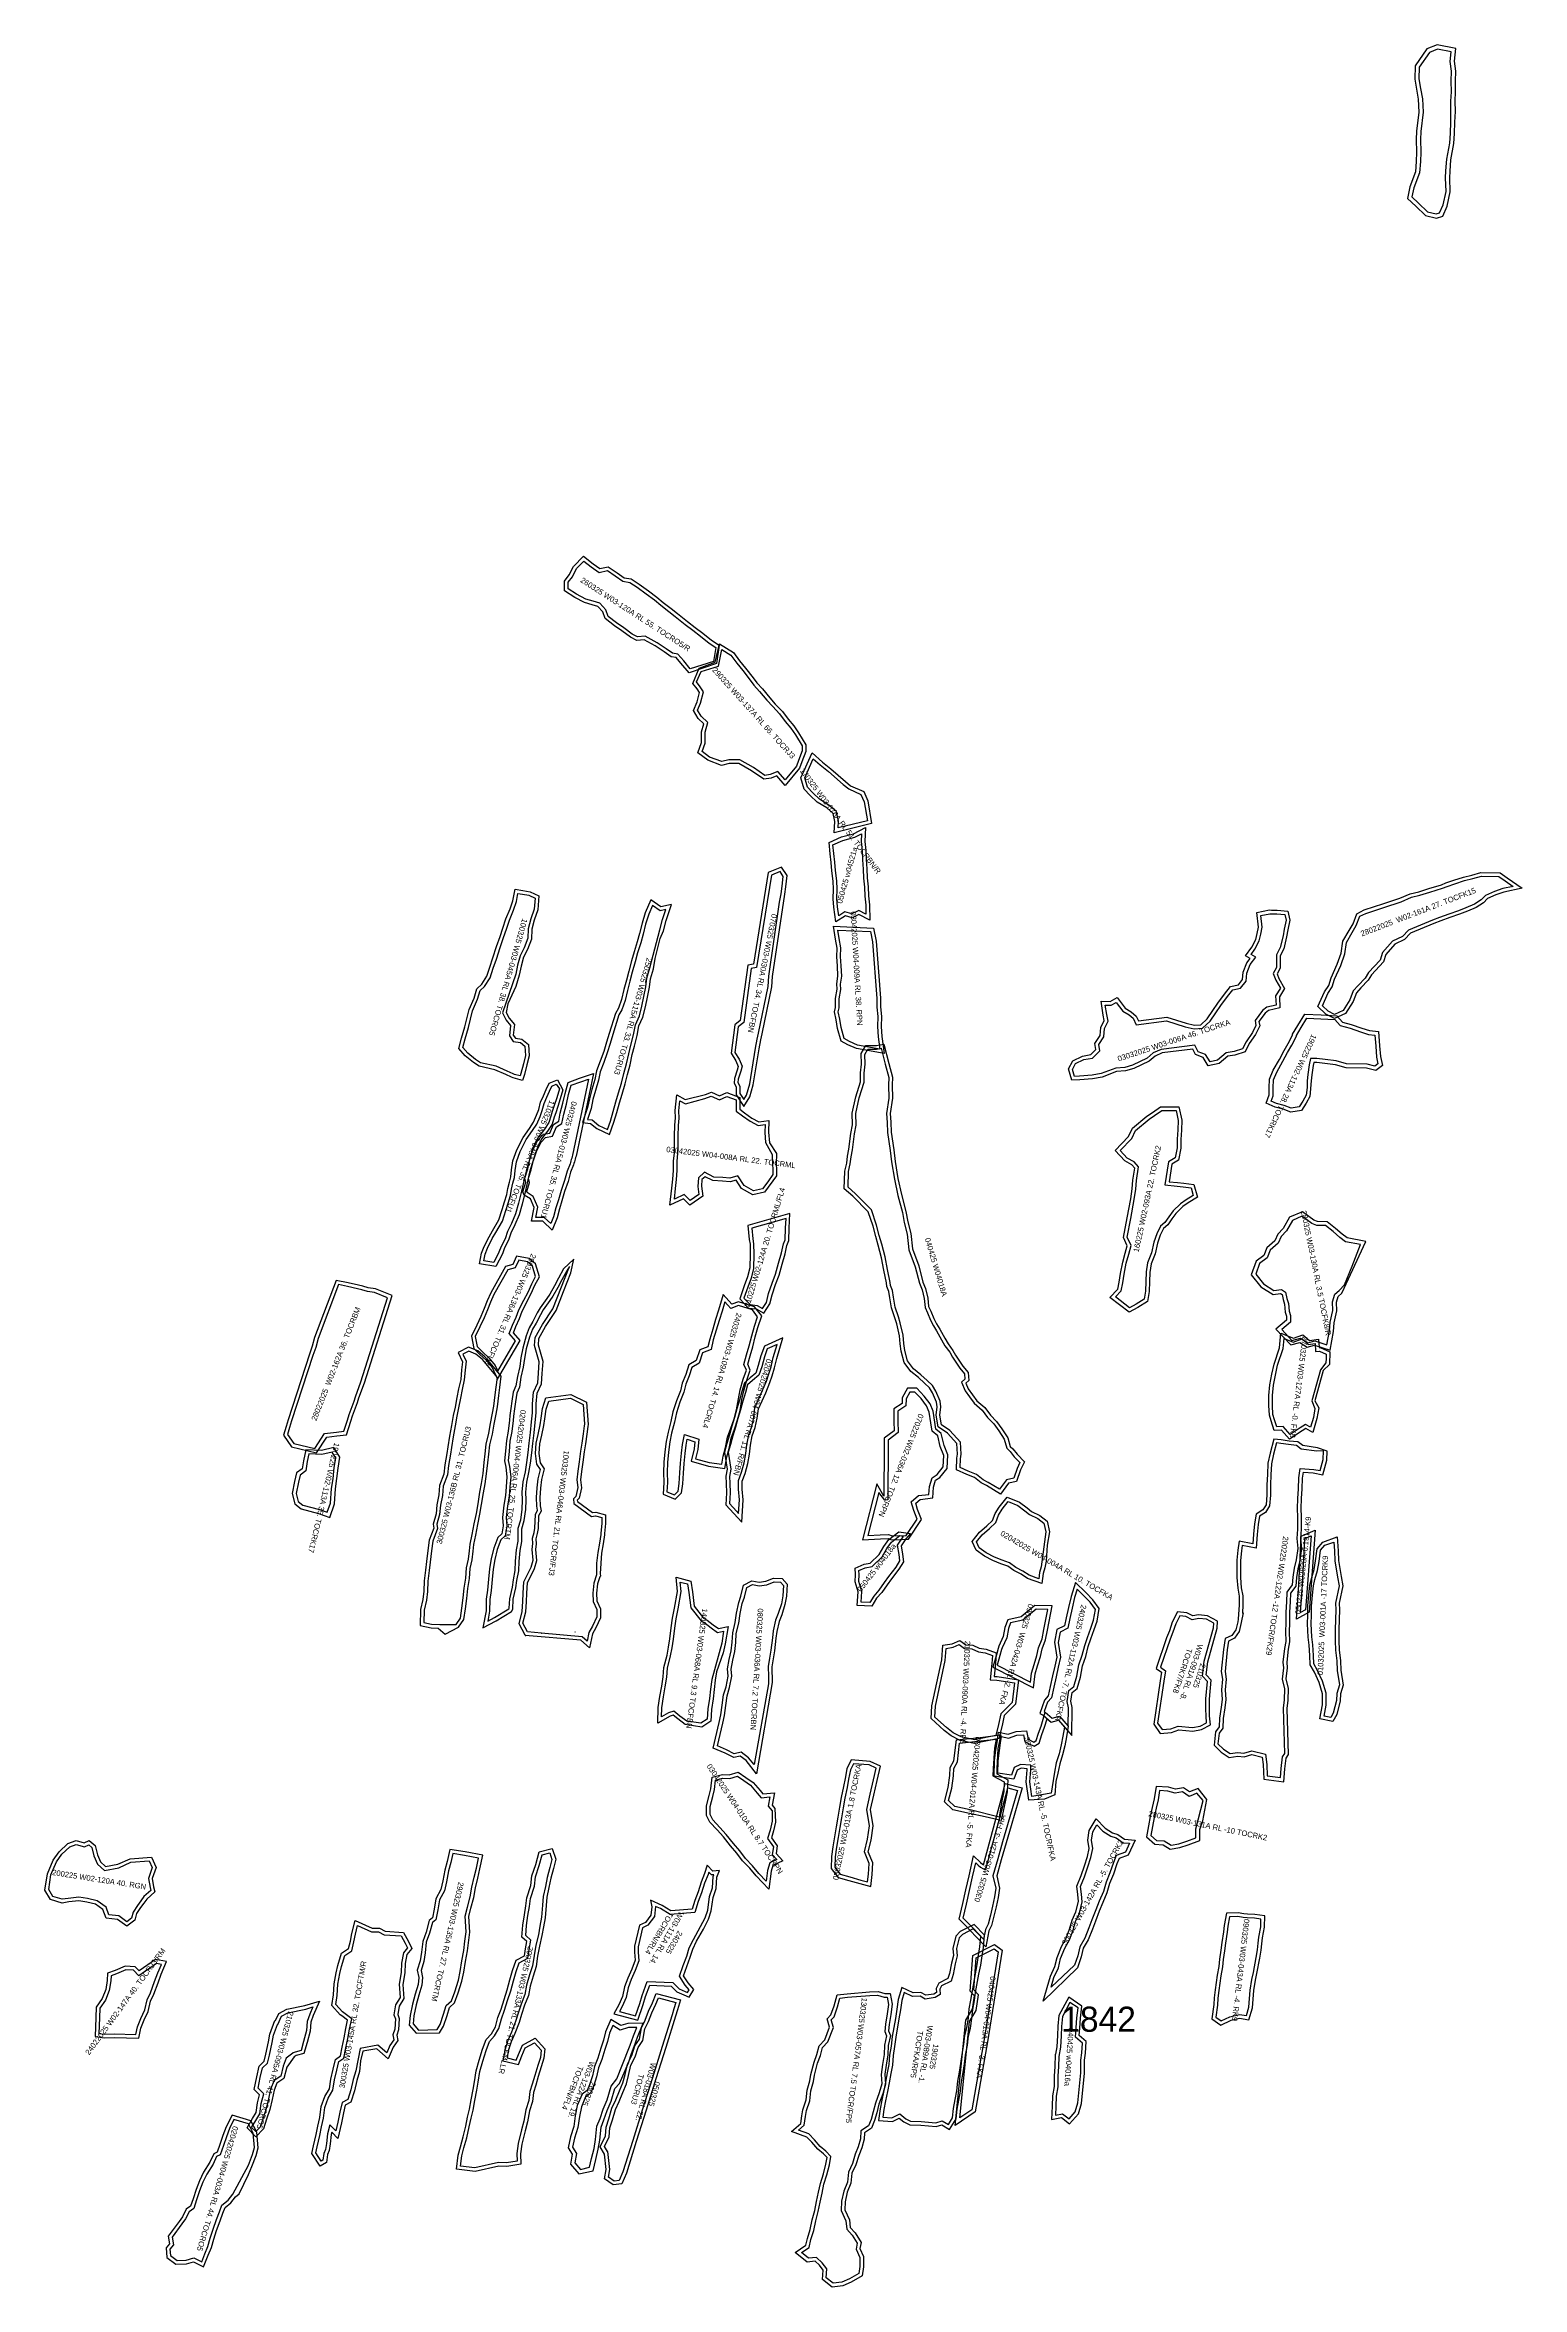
# Model space of a CAD drawing. Extents: x 550067 to 555612, y 63485 to 80416.
# Drawn here: x 550143 to 551555, y 76738 to 78881 of the extents above; entities that cross this region are included whole.
import ezdxf

# ---------------------------------------------------------------- set-up
doc = ezdxf.new("R2010")
doc.units = 0

msp = doc.modelspace()

# ---------------------------------------------------------------- linework, layer by layer
at = {"layer": 'GEOMETRY_LAYER_1', "color": 3}
for points in [[(551491.367, 78817.142, 52.374), (551491.112, 78827.072, 52.768), (551491.585, 78835.777, 52.602), (551491.392, 78845.982, 52.744), (551491.674, 78855.797, 52.601), (551490.461, 78865.129, 53.279), (551491.696, 78877.372, 52.653), (551473.99, 78880.836, 52.605), (551464.041, 78876.921, 52.929), (551452.9, 78860.824, 52.838), (551452.469, 78848.118, 52.862), (551454.2, 78838.353, 52.658), (551455.912, 78828.851, 52.784), (551456.479, 78816.642, 52.657), (551454.309, 78798.253, 52.583), (551453.994, 78790.27, 52.716), (551454.214, 78778.212, 52.303), (551453.896, 78769.459, 52.458), (551453.194, 78759.477, 52.578), (551447.753, 78745.257, 53.217), (551445.533, 78734.101, 54.233), (551453.454, 78726.566, 54.658), (551462.812, 78717.74, 55.032), (551473.219, 78715.096, 55.374), (551479.211, 78717.092, 55.26), (551483.475, 78726.544, 54.047), (551486.454, 78740.424, 53.06), (551485.936, 78753.607, 52.799), (551486.357, 78760.006, 52.214), (551487.048, 78770.935, 51.824), (551489.913, 78786.38, 51.856), (551490.609, 78796.134, 51.764), (551490.86, 78806.832, 52.034), (551491.367, 78817.142, 52.374)], [(551487.109, 78827.129, 52.768), (551487.583, 78835.847, 52.602), (551487.391, 78846.002, 52.744), (551487.667, 78855.595, 52.601), (551486.435, 78865.07, 53.279), (551487.351, 78874.146, 52.653), (551474.368, 78876.685, 52.605), (551466.638, 78873.645, 52.929), (551456.858, 78859.514, 52.838), (551456.481, 78848.403, 52.862), (551458.137, 78839.057, 52.658), (551459.896, 78829.301, 52.784), (551460.489, 78816.5, 52.657), (551458.3, 78797.939, 52.583), (551457.995, 78790.227, 52.716), (551458.216, 78778.175, 52.303), (551457.89, 78769.246, 52.458), (551457.142, 78758.603, 52.578), (551451.61, 78744.144, 53.217), (551449.886, 78735.481, 54.233), (551456.205, 78729.47, 54.658), (551464.802, 78721.361, 55.032), (551473.067, 78719.262, 55.374), (551476.286, 78720.334, 55.26), (551479.654, 78727.799, 54.047), (551482.438, 78740.771, 53.06), (551481.931, 78753.66, 52.799), (551482.365, 78760.264, 52.214), (551483.071, 78771.427, 51.824), (551485.939, 78786.889, 51.856), (551486.612, 78796.324, 51.764), (551486.863, 78806.977, 52.034), (551487.109, 78827.129, 52.768)], [(550842.681, 77820.971, 30.651), (550842.118, 77810.818, 30.494), (550842.444, 77805.962, 30.142), (550842.693, 77799.923, 30.261), (550831.238, 77784.164, 28.956), (550819.997, 77781.748, 28.871), (550809.262, 77787.779, 29.976), (550804.14, 77795.705, 29.927), (550798.28, 77794.045, 29.773), (550790.937, 77794.629, 29.744), (550781.624, 77795.155, 29.925), (550774.294, 77798.932, 29.773), (550771.31, 77796.133, 29.817), (550770.862, 77789.815, 29.676), (550772.293, 77780.368, 29.746), (550759.624, 77771.81, 29.564), (550753.693, 77777.704, 29.359), (550740.774, 77771.679, 29.806), (550742.625, 77787.921, 30.179), (550743.402, 77796.605, 30.202), (550744.111, 77804.87, 30.315), (550744.159, 77813.956, 30.409), (550744.957, 77821.351, 30.166), (550745.241, 77829.382, 29.969), (550745.006, 77837.682, 29.73), (550745.3, 77848.156, 29.736), (550746.11, 77855.106, 30.03), (550745.647, 77862.078, 30.84), (550747.463, 77877.103, 31.681), (550755.287, 77872.804, 31.217), (550774.809, 77877.557, 32.372), (550780.372, 77879.705, 32.615), (550788.223, 77876.263, 32.614), (550795.028, 77879.429, 32.543), (550807.667, 77874.775, 32.483), (550807.613, 77863.388, 31.236), (550812.114, 77859.931, 31.614), (550819.116, 77855.032, 31.431), (550825.794, 77851.387, 32.02), (550835.195, 77852.819, 32.265), (550835.01, 77841.412, 31.767), (550835.788, 77831.267, 31.264), (550842.681, 77820.971, 30.651)], [(550608.848, 77535.112, 29.59), (550609.744, 77543.925, 29.439), (550611.103, 77554.222, 29.225), (550611.858, 77564.15, 29.224), (550612.836, 77573.095, 29.463), (550613.012, 77581.775, 30.013), (550613.951, 77592.027, 29.725), (550617.918, 77601.066, 29.219), (550618.635, 77610.986, 29.08), (550619.473, 77622.451, 29.535), (550615.009, 77637.979, 30.845), (550615.53, 77644.22, 31.355), (550621.971, 77655.881, 30.98), (550631.879, 77671.113, 31.055), (550639.033, 77689.127, 31.131), (550646.187, 77707.139, 31.206), (550648.765, 77720.261, 31.356), (550639.17, 77710.913, 31.208), (550634.401, 77702.1, 31.302), (550630.476, 77694.715, 31.231), (550625.897, 77686.675, 31.185), (550623.07, 77682.457, 31.037), (550616.827, 77673.52, 30.944), (550613.941, 77668.764, 31.034), (550609.798, 77660.646, 31.108), (550606.349, 77654.593, 31.441), (550603.322, 77646.74, 31.242), (550600.059, 77635.175, 30.676), (550598.359, 77625.762, 30.263), (550597.183, 77617.589, 30.291), (550594.932, 77607.813, 30.245), (550593.629, 77598.892, 30.821), (550591.042, 77593.09, 31.179), (550589.67, 77584.323, 31.143), (550588.791, 77577.463, 30.771), (550587.715, 77570.533, 30.218), (550587.558, 77566.311, 30.059), (550586.204, 77555.845, 29.749), (550584.413, 77546.759, 29.918), (550583.72, 77536.69, 29.777), (550582.759, 77527.47, 29.961), (550584.03, 77521.361, 30.091), (550585.042, 77512.069, 29.563), (550584.398, 77502.498, 29.726), (550583.624, 77494.13, 29.731), (550582.071, 77484.895, 29.373), (550580.71, 77473.275, 28.899), (550581.484, 77465.225, 28.701), (550580.146, 77457.551, 28.878), (550576.218, 77453.966, 29.083), (550572.355, 77443.739, 29.526), (550569.949, 77433.912, 29.466), (550568.245, 77424.135, 29.644), (550567.439, 77414.217, 30.044), (550566.434, 77403.853, 30.014), (550565.295, 77395.019, 30.241), (550564.987, 77383.946, 30.566), (550561.947, 77367.682, 31.636), (550574.736, 77374.429, 30.573), (550589.467, 77383.278, 29.825), (550590.589, 77385.456, 29.802), (550591.098, 77395.058, 29.597), (550593.61, 77405.809, 29.618), (550594.584, 77412.926, 29.526), (550596.406, 77422.167, 29.312), (550596.628, 77431.117, 29.187), (550597.704, 77441.791, 28.87), (550599.178, 77450.401, 28.692), (550599.117, 77462.424, 28.307), (550601.578, 77470.177, 28.527), (550602.96, 77480.701, 28.445), (550603.238, 77490.091, 28.822), (550603.179, 77497.39, 29.423), (550604.023, 77506.857, 29.68), (550606.034, 77516.345, 29.723), (550607.387, 77525.088, 29.691), (550608.848, 77535.112, 29.59)], [(550605.366, 77535.466, 29.59), (550606.267, 77544.331, 29.439), (550607.62, 77554.584, 29.225), (550608.373, 77564.473, 29.224), (550609.34, 77573.321, 29.463), (550609.516, 77581.97, 30.013), (550610.518, 77592.912, 29.725), (550614.47, 77601.92, 29.219), (550615.145, 77611.24, 29.08), (550615.936, 77622.084, 29.535), (550611.468, 77637.63, 30.845), (550612.104, 77645.258, 31.355), (550618.968, 77657.683, 30.98), (550628.755, 77672.729, 31.055), (550644.754, 77713.013, 31.356), (550642.174, 77709.112, 31.208), (550637.486, 77700.446, 31.302), (550633.543, 77693.027, 31.231), (550628.876, 77684.832, 31.185), (550625.959, 77680.48, 31.037), (550619.76, 77671.608, 30.944), (550617, 77667.058, 31.034), (550612.879, 77658.984, 31.108), (550609.521, 77653.088, 31.441), (550606.647, 77645.634, 31.242), (550603.474, 77634.386, 30.676), (550601.814, 77625.202, 30.263), (550600.627, 77616.946, 30.291), (550598.374, 77607.167, 30.245), (550597.023, 77597.908, 30.821), (550594.428, 77592.09, 31.179), (550593.135, 77583.83, 31.143), (550592.257, 77576.971, 30.771), (550591.205, 77570.198, 30.218), (550591.05, 77566.021, 30.059), (550589.661, 77555.282, 29.749), (550587.889, 77546.299, 29.918), (550587.208, 77536.389, 29.777), (550586.297, 77527.649, 29.961), (550587.491, 77521.909, 30.091), (550588.555, 77512.142, 29.563), (550587.887, 77502.219, 29.726), (550587.097, 77493.678, 29.731), (550585.537, 77484.401, 29.373), (550584.229, 77473.239, 28.899), (550585.014, 77465.09, 28.701), (550583.389, 77455.771, 28.878), (550579.196, 77451.945, 29.083), (550575.704, 77442.7, 29.526), (550573.377, 77433.195, 29.466), (550571.721, 77423.691, 29.644), (550570.925, 77413.906, 30.044), (550569.912, 77403.46, 30.014), (550568.789, 77394.746, 30.241), (550568.478, 77383.574, 30.566), (550566.718, 77374.156, 31.636), (550573.017, 77377.478, 30.573), (550586.811, 77385.765, 29.825), (550587.134, 77386.391, 29.802), (550587.62, 77395.553, 29.597), (550590.165, 77406.446, 29.618), (550591.131, 77413.502, 29.526), (550592.914, 77422.552, 29.312), (550593.132, 77431.336, 29.187), (550594.234, 77442.262, 28.87), (550595.677, 77450.69, 28.692), (550595.614, 77462.957, 28.307), (550598.149, 77470.94, 28.527), (550599.467, 77480.981, 28.445), (550599.738, 77490.128, 28.822), (550599.678, 77497.532, 29.423), (550600.555, 77507.377, 29.68), (550602.59, 77516.976, 29.723), (550603.928, 77525.623, 29.691), (550605.366, 77535.466, 29.59)], [(551100.219, 77431.595, 16.247), (551099.05, 77425.23, 16.103), (551097.467, 77419.759, 16.162), (551096.077, 77409.944, 15.991), (551082.348, 77414.968, 15.622), (551076.31, 77418.997, 15.913), (551069.359, 77422.412, 16.576), (551063.652, 77426.587, 16.9), (551057.013, 77429.013, 16.891), (551049.354, 77432.154, 16.635), (551041.264, 77436.266, 17.027), (551033.333, 77442.009, 17.569), (551029.543, 77450.363, 17.686), (551036.642, 77459.161, 18.112), (551043.737, 77465.24, 18.368), (551049.112, 77470.272, 18.309), (551051.578, 77477.116, 19.381), (551055.49, 77483.145, 19.711), (551062.872, 77492.761, 20.205), (551074.841, 77487.82, 19.377), (551082.216, 77482.284, 18.644), (551086.302, 77478.918, 18.395), (551094.299, 77475.176, 18.12), (551101.371, 77469.772, 18.165), (551103.512, 77459.602, 17.912), (551101.272, 77446.814, 17.042), (551100.219, 77431.595, 16.247)], [(551095.639, 77426.035, 16.103), (551094.036, 77420.494, 16.162), (551093.218, 77414.718, 15.991), (551083.943, 77418.11, 15.622), (551078.061, 77422.037, 15.913), (551071.177, 77425.419, 16.576), (551065.318, 77429.704, 16.9), (551058.278, 77432.277, 16.891), (551050.813, 77435.339, 16.635), (551043.094, 77439.263, 17.027), (551036.137, 77444.3, 17.569), (551033.621, 77449.845, 17.686), (551039.164, 77456.713, 18.112), (551046.073, 77462.633, 18.368), (551052.119, 77468.294, 18.309), (551054.734, 77475.55, 19.381), (551058.351, 77481.124, 19.711), (551064.015, 77488.503, 20.205), (551073.095, 77484.754, 19.377), (551080.051, 77479.532, 18.644), (551084.417, 77475.935, 18.395), (551092.473, 77472.166, 18.12), (551098.213, 77467.78, 18.165), (551099.948, 77459.542, 17.912), (551095.639, 77426.035, 16.103)], [(550650.04, 77363.813, 22.744), (550649.956, 77363.283, 22.621)], [(551108.546, 77208.2, -0.072), (551098.572, 77204.055, -0.094), (551083.715, 77202.847, 0.21), (551081.225, 77220.407, 0.827), (551082.072, 77232.082, 1.932), (551082.119, 77233.089, 2.476), (551076.277, 77233.476, 2.545), (551072.622, 77231.769, 2.325), (551069.274, 77223.075, 2.35), (551050.631, 77225.867, 2.399), (551050.985, 77240.616, 2.475), (551052.155, 77250.843, 2.193), (551053.339, 77258.221, 1.737), (551054.782, 77267.95, 1.252), (551064.036, 77266.021, 1.626), (551071.686, 77268.727, 1.979), (551081.492, 77269.26, 2.086), (551083.007, 77261.242, 2.302), (551088.557, 77258.585, 2.127), (551090.583, 77259.875, 1.613), (551092.939, 77267.056, 0.269), (551095.382, 77273.834, -0.525), (551099.462, 77287.126, -1.569), (551105.899, 77281.323, -1.177), (551113.157, 77283.245, -1.721), (551121.449, 77273.847, -1.209), (551119.7, 77263.649, -0.16), (551118.039, 77255.069, 0.753), (551115.992, 77246.404, 1.082), (551113.383, 77237.809, 1.139), (551111.532, 77228.916, 0.846), (551109.55, 77220.818, 0.652), (551108.546, 77208.2, -0.072)], [(551108.546, 77208.2, -0.072), (551098.572, 77204.055, -0.094), (551083.715, 77202.847, 0.21), (551081.225, 77220.407, 0.827), (551082.072, 77232.082, 1.932), (551082.119, 77233.089, 2.476), (551076.277, 77233.476, 2.545), (551072.622, 77231.769, 2.325), (551069.274, 77223.075, 2.35), (551050.631, 77225.867, 2.399), (551050.985, 77240.616, 2.475), (551052.155, 77250.843, 2.193), (551053.339, 77258.221, 1.737), (551054.782, 77267.95, 1.252), (551064.036, 77266.021, 1.626), (551071.686, 77268.727, 1.979), (551081.492, 77269.26, 2.086), (551083.007, 77261.242, 2.302), (551088.557, 77258.585, 2.127), (551090.583, 77259.875, 1.613), (551092.939, 77267.056, 0.269), (551095.382, 77273.834, -0.525), (551099.462, 77287.126, -1.569), (551105.899, 77281.323, -1.177), (551113.157, 77283.245, -1.721), (551121.449, 77273.847, -1.209), (551119.7, 77263.649, -0.16), (551118.039, 77255.069, 0.753), (551115.992, 77246.404, 1.082), (551113.383, 77237.809, 1.139), (551111.532, 77228.916, 0.846), (551109.55, 77220.818, 0.652), (551108.546, 77208.2, -0.072)], [(551105.099, 77209.73, -0.094), (551086.717, 77206.602, 0.21), (551084.743, 77220.527, 0.827), (551085.566, 77231.874, 1.932), (551085.775, 77236.353, 2.476), (551075.611, 77237.028, 2.545), (551069.862, 77234.343, 2.325), (551067.017, 77226.953, 2.35), (551054.204, 77228.871, 2.399), (551054.48, 77240.375, 2.475), (551055.624, 77250.366, 2.193), (551056.798, 77257.686, 1.737), (551057.7, 77263.767, 1.252), (551064.28, 77262.395, 1.626), (551072.378, 77265.26, 1.979), (551078.622, 77265.598, 2.086), (551079.897, 77258.85, 2.302), (551088.799, 77254.589, 2.127), (551093.519, 77257.596, 1.613), (551096.248, 77265.918, 0.269), (551098.704, 77272.726, -0.525), (551101.197, 77280.849, -1.569), (551104.963, 77277.455, -1.177), (551111.963, 77279.308, -1.721), (551117.716, 77272.788, -1.209), (551116.257, 77264.278, -0.16), (551114.617, 77255.805, 0.753), (551112.611, 77247.316, 1.082), (551109.988, 77238.677, 1.139), (551108.118, 77229.688, 0.846), (551105.099, 77209.73, -0.094)], [(551057.278, 77183.716, 1.288), (551042.12, 77186.986, 1.27), (551026.961, 77190.257, 1.251), (551011.221, 77193.674, 1.322), (551003.224, 77201.47, 1.27), (551006.618, 77215.241, 0.465), (551008.288, 77226.457, 1.628), (551008.508, 77234.078, 1.915), (551012.026, 77240.697, 1.273), (551014.475, 77260.758, 1.89), (551037.355, 77263.044, 1.307), (551056.809, 77265.371, 1.872), (551054.246, 77252.304, 2.291), (551053.249, 77233.062, 2.608), (551053.059, 77228.306, 0.879), (551063.72, 77222.464, 2.562), (551063.175, 77210.854, 2.204), (551061.207, 77201.553, 1.459), (551057.278, 77183.716, 1.288)], [(551055.235, 77186.708, 1.27), (551027.701, 77193.678, 1.251), (551012.945, 77196.881, 1.322), (551007.102, 77202.577, 1.27), (551010.056, 77214.563, 0.465), (551011.781, 77226.147, 1.628), (551011.983, 77233.158, 1.915), (551015.422, 77239.628, 1.273), (551017.61, 77257.554, 1.89), (551037.737, 77259.564, 1.307), (551052.449, 77261.324, 1.872), (551050.764, 77252.733, 2.291), (551049.752, 77233.223, 2.608), (551049.475, 77226.279, 0.879), (551060.121, 77220.445, 2.562), (551059.692, 77211.302, 2.204), (551057.786, 77202.291, 1.459), (551055.235, 77186.708, 1.27)], [(551029.933, 77003.129, 3.767), (551031.811, 77015.866, 3.302), (551027.637, 77020.556, 2.836), (551030.081, 77054.566, 1.912), (551050.875, 77065.086, 1.333), (551058.21, 77059.741, 1.617), (551043.859, 76969.964, 4.571), (551042.417, 76961.201, 5.01), (551041.388, 76955.693, 4.914), (551032.347, 76904.973, 5.534), (551013.452, 76892.137, 6.089), (551023.524, 76992.548, 4.233), (551029.933, 77003.129, 3.767)], [(551033.293, 77001.92, 3.767), (551035.512, 77016.973, 3.302), (551031.234, 77021.779, 2.836), (551033.43, 77052.338, 1.912), (551050.545, 77060.996, 1.333), (551054.416, 77058.176, 1.617), (551040.404, 76970.524, 4.571), (551038.969, 76961.807, 5.01), (551037.945, 76956.321, 4.914), (551029.16, 76907.039, 5.534), (551017.682, 76899.241, 6.089), (551026.928, 76991.411, 4.233), (551033.293, 77001.92, 3.767)]]:
    msp.add_polyline3d(points, dxfattribs=at)
at = {"layer": 'GEOMETRY_LAYER_1', "color": 1}
for points in [[(550728.084, 78352.943, 62.461), (550734.345, 78347.849, 63.055), (550741.939, 78342.057, 63.707), (550748.088, 78337.141, 64.236), (550757.566, 78329.632, 65.3), (550764.775, 78324.058, 66.004), (550772.17, 78318.454, 66.865), (550780.448, 78311.886, 67.658), (550787.886, 78307.011, 68.412), (550785.377, 78289.444, 68.642), (550759.254, 78280.484, 66.679), (550751.306, 78289.891, 66.01), (550746.605, 78295.184, 65.549), (550741.807, 78295.955, 65.245), (550735.173, 78300.7, 64.549), (550726.732, 78306.401, 63.561), (550716.221, 78312.012, 62.446), (550709.175, 78311.566, 62.028), (550702.978, 78314.55, 61.688), (550694.719, 78320.788, 61.524), (550687.697, 78325.503, 61.022), (550678.796, 78332.442, 60.193), (550676.54, 78338.907, 59.253), (550671.837, 78344.128, 58.664), (550666.476, 78345.595, 58.139), (550658.954, 78347.773, 57.708), (550649.786, 78352.715, 56.873), (550639.88, 78358.999, 56.054), (550639.844, 78368.339, 55.515), (550644.561, 78374.331, 55.963), (550648.516, 78382.266, 56.447), (550658.083, 78391.987, 56.909), (550667.464, 78384.689, 57.529), (550673.901, 78380.208, 58.243), (550681.85, 78382.012, 58.58), (550690.298, 78376.079, 59.153), (550696.993, 78371.406, 59.87), (550703.836, 78370.355, 60.172), (550711.422, 78365.347, 60.878), (550720.116, 78358.918, 61.602), (550728.084, 78352.943, 62.461)], [(550725.875, 78350.228, 62.461), (550732.179, 78345.1, 63.055), (550739.784, 78339.299, 63.707), (550745.908, 78334.403, 64.236), (550755.408, 78326.876, 65.3), (550762.647, 78321.279, 66.004), (550770.025, 78315.688, 66.865), (550778.396, 78309.046, 67.658), (550784.74, 78304.888, 68.412), (550782.495, 78291.438, 68.642), (550760.159, 78284.365, 66.679), (550753.987, 78292.143, 66.01), (550748.392, 78298.442, 65.549), (550743.174, 78299.28, 65.245), (550737.171, 78303.574, 64.549), (550728.54, 78309.403, 63.561), (550716.992, 78315.568, 62.446), (550709.868, 78315.117, 62.028), (550704.809, 78317.552, 61.688), (550696.75, 78323.639, 61.524), (550689.751, 78328.339, 61.022), (550681.761, 78334.569, 60.193), (550679.612, 78340.726, 59.253), (550673.75, 78347.233, 58.664), (550667.424, 78348.965, 58.139), (550660.286, 78351.031, 57.708), (550651.556, 78355.737, 56.873), (550643.372, 78360.927, 56.054), (550643.348, 78367.132, 55.515), (550647.533, 78372.448, 55.963), (550651.4, 78380.208, 56.447), (550658.392, 78387.312, 56.909), (550665.388, 78381.87, 57.529), (550673.169, 78376.453, 58.243), (550681.109, 78378.255, 58.58), (550688.29, 78373.212, 59.153), (550695.657, 78368.07, 59.87), (550702.547, 78367.011, 60.172), (550709.416, 78362.478, 60.878), (550718.035, 78356.104, 61.602), (550725.875, 78350.228, 62.461)], [(550841.459, 78250.69, 69.672), (550848.262, 78243.568, 69.598), (550853.656, 78236.146, 69.259), (550859.145, 78229.961, 68.662), (550863.673, 78223.094, 67.728), (550870.608, 78211.719, 66.201), (550870.75, 78205.368, 66.022), (550866.93, 78195.385, 66.441), (550864.725, 78189.428, 66.35), (550850.809, 78172.834, 67.47), (550842.95, 78182.052, 67.892), (550837.603, 78179.849, 67.986), (550830.471, 78178.872, 68.219), (550818.789, 78187.003, 68.099), (550806.569, 78193.953, 67.551), (550797.423, 78193.974, 66.513), (550790.113, 78192.072, 66.285), (550776.889, 78196.945, 65.825), (550767.542, 78204.098, 66.072), (550770.767, 78213.953, 66.658), (550770.847, 78224.329, 67.661), (550773.094, 78231.946, 68.552), (550767.871, 78236.903, 69.038), (550763.227, 78244.529, 69.2), (550766.668, 78252.857, 69.428), (550769.13, 78261.842, 68.938), (550766.786, 78265.135, 68.513), (550762.705, 78270.48, 68.537), (550768.747, 78284.95, 68.087), (550784.035, 78290.632, 68.776), (550788.106, 78308.415, 74.442), (550801.464, 78300.101, 74.722), (550807.299, 78292.097, 75.24), (550813.082, 78285.055, 76.02), (550820.287, 78275.663, 76.836), (550823.764, 78271.008, 76.964), (550829.101, 78265.125, 76.516), (550836.09, 78256.681, 70.199), (550841.459, 78250.69, 69.672)], [(550838.928, 78248.273, 69.672), (550845.569, 78241.321, 69.598), (550850.925, 78233.951, 69.259), (550856.361, 78227.825, 68.662), (550860.717, 78221.219, 67.728), (550867.13, 78210.701, 66.201), (550867.235, 78205.977, 66.022), (550863.654, 78196.618, 66.441), (550861.653, 78191.213, 66.35), (550850.787, 78178.255, 67.47), (550843.965, 78186.257, 67.892), (550836.684, 78183.256, 67.986), (550831.349, 78182.525, 68.219), (550820.658, 78189.966, 68.099), (550807.499, 78197.451, 67.551), (550796.979, 78197.475, 66.513), (550790.293, 78195.735, 66.285), (550778.596, 78200.046, 65.825), (550771.641, 78205.369, 66.072), (550774.263, 78213.382, 66.658), (550774.343, 78223.81, 67.661), (550777.058, 78233.01, 68.552), (550770.618, 78239.122, 69.038), (550767.14, 78244.834, 69.2), (550769.986, 78251.721, 69.428), (550772.945, 78262.519, 68.938), (550769.603, 78267.213, 68.513), (550766.069, 78271.842, 68.537), (550770.638, 78281.915, 68.087), (550787.12, 78286.941, 68.776), (550790.249, 78302.959, 74.442), (550799.037, 78297.489, 74.722), (550804.53, 78289.955, 75.24), (550810.341, 78282.879, 76.02), (550817.496, 78273.55, 76.836), (550821.059, 78268.78, 76.964), (550826.455, 78262.832, 76.516), (550833.394, 78254.449, 70.199), (550838.928, 78248.273, 69.672)], [(550850.441, 78068.865, 46.896), (550851.536, 78076.052, 46.959), (550852.71, 78086.799, 47.09), (550847.448, 78094.866, 47.075), (550834.568, 78089.759, 47.067), (550820.456, 78001.991, 43.876), (550815.232, 78001.116, 43.556), (550808.013, 77948.128, 41.065), (550802.654, 77944.025, 41.114), (550799.152, 77916.884, 40.253), (550803.848, 77909.701, 39.819), (550806.034, 77904.31, 39.597), (550805.095, 77900.786, 39.446), (550802.574, 77892.687, 39.199), (550802.219, 77888.401, 39.127), (550804.037, 77884.719, 39.005), (550804.135, 77877.324, 38.829), (550811.281, 77865.998, 38.688), (550817.108, 77875.348, 38.895), (550820.372, 77886.861, 39.189), (550825.909, 77921.26, 40.814), (550827.687, 77929.779, 41.166), (550828.918, 77935.367, 41.297), (550838.083, 77980.327, 42.921), (550838.811, 77990.214, 43.499), (550850.441, 78068.865, 46.896)], [(550845.38, 78061.208, 46.439), (550846.992, 78069.465, 46.896), (550848.065, 78076.507, 46.959), (550849.095, 78085.934, 47.09), (550846.079, 78090.558, 47.075), (550837.708, 78087.24, 47.067), (550823.512, 77998.954, 43.876), (550818.352, 77998.09, 43.556), (550811.286, 77946.225, 41.065), (550805.938, 77942.132, 41.114), (550802.789, 77917.718, 40.253), (550806.964, 77911.332, 39.819), (550809.717, 77904.541, 39.597), (550808.458, 77899.815, 39.446), (550806.03, 77892.014, 39.199), (550805.787, 77889.081, 39.127), (550807.527, 77885.558, 39.005), (550807.622, 77878.357, 38.829), (550811.263, 77872.586, 38.688), (550813.876, 77876.779, 38.895), (550816.948, 77887.619, 39.189), (550822.467, 77921.897, 40.814), (550824.265, 77930.512, 41.166), (550825.494, 77936.093, 41.297), (550834.609, 77980.807, 42.921), (550835.329, 77990.589, 43.499), (550845.38, 78061.208, 46.439)], [(550731.454, 78026.544, 40.307), (550734.491, 78033.85, 40.252), (550737.156, 78043.765, 40.513), (550742.137, 78059.21, 40.06), (550732.024, 78056.904, 39.998), (550722.573, 78063.557, 40.272), (550717.2, 78051.189, 40.025), (550714.085, 78041.243, 40.159), (550711.738, 78031.543, 40.354), (550709.518, 78023.403, 40.256), (550706.445, 78013.974, 40.15), (550704.011, 78005.185, 39.962), (550701.379, 77995.292, 39.499), (550699.144, 77986.766, 39.418), (550696.76, 77977.895, 39.225), (550694.512, 77968.307, 39.137), (550691.581, 77959.974, 39.193), (550688.604, 77954.993, 39.323), (550682.829, 77935.91, 38.78), (550680.268, 77927.383, 38.575), (550677.438, 77918.488, 38.578), (550674.187, 77909.467, 38.567), (550670.556, 77900.183, 38.529), (550669.139, 77891.942, 38.418), (550666.242, 77882.174, 38.063), (550663.823, 77873.477, 37.463), (550661.984, 77865.04, 37.434), (550657.13, 77850.819, 37.876), (550664.915, 77849.862, 37.864), (550671.028, 77844.926, 38.033), (550683.065, 77839.304, 38.234), (550687.285, 77850.953, 37.893), (550689.98, 77860.279, 37.231), (550692.427, 77869.46, 37.381), (550695.052, 77877.984, 37.729), (550698.01, 77887.577, 37.841), (550700.073, 77896.777, 37.808), (550702.709, 77906.023, 38.264), (550704.742, 77915.62, 38.395), (550706.787, 77923.664, 38.658), (550709.4, 77933.839, 38.81), (550711.149, 77943.169, 38.806), (550714.851, 77951.52, 39.235), (550717.248, 77961.276, 39.05), (550719.242, 77970.423, 39.063), (550721.211, 77980.009, 39.4), (550722.191, 77987.958, 39.516), (550724.986, 77997.689, 40.178), (550726.765, 78007.355, 40.449), (550731.454, 78026.544, 40.307)], [(550731.171, 78034.981, 40.252), (550733.798, 78044.758, 40.513), (550736.918, 78054.429, 40.06), (550731.283, 78053.145, 39.998), (550724.072, 78058.222, 40.272), (550720.484, 78049.966, 40.025), (550717.459, 78040.307, 40.159), (550715.128, 78030.67, 40.354), (550712.872, 78022.4, 40.256), (550709.797, 78012.965, 40.15), (550707.388, 78004.268, 39.962), (550704.763, 77994.398, 39.499), (550702.527, 77985.869, 39.418), (550700.155, 77977.041, 39.225), (550697.876, 77967.325, 39.137), (550694.766, 77958.48, 39.193), (550691.829, 77953.567, 39.323), (550686.18, 77934.899, 38.78), (550683.612, 77926.348, 38.575), (550680.753, 77917.363, 38.578), (550677.463, 77908.236, 38.567), (550673.945, 77899.24, 38.529), (550672.553, 77891.145, 38.418), (550669.606, 77881.207, 38.063), (550667.221, 77872.635, 37.463), (550665.361, 77864.098, 37.434), (550661.834, 77853.766, 37.876), (550666.336, 77853.214, 37.864), (550672.895, 77847.917, 38.033), (550681.078, 77844.095, 38.234), (550683.955, 77852.036, 37.893), (550686.607, 77861.216, 37.231), (550689.063, 77870.426, 37.381), (550691.707, 77879.014, 37.729), (550694.625, 77888.476, 37.841), (550696.68, 77897.64, 37.808), (550699.31, 77906.867, 38.264), (550701.333, 77916.414, 38.395), (550703.396, 77924.53, 38.658), (550705.981, 77934.597, 38.81), (550707.784, 77944.215, 38.806), (550711.526, 77952.655, 39.235), (550713.838, 77962.067, 39.05), (550715.818, 77971.147, 39.063), (550717.754, 77980.576, 39.4), (550718.751, 77988.66, 39.516), (550721.575, 77998.491, 40.178), (550731.171, 78034.981, 40.252)], [(551352.402, 77875.759, 35.798), (551348.907, 77869.208, 36.268), (551344.168, 77862.234, 36.152), (551334.119, 77860.667, 36.031), (551326.642, 77863.49, 36.058), (551319.008, 77865.254, 35.682), (551310.401, 77869.249, 35.389), (551313.51, 77877.066, 35.459), (551313.551, 77883.943, 35.255), (551313.601, 77892.312, 35.051), (551317.223, 77900.666, 35.057), (551323.138, 77911.076, 35.401), (551327.684, 77919.422, 35.334), (551331.613, 77926.388, 35.465), (551335.685, 77934.106, 35.528), (551335.673, 77935.073, 35.518), (551340.894, 77943.475, 35.622), (551347.469, 77954.26, 35.527), (551363.068, 77953.528, 35.41), (551378.027, 77952.828, 35.293), (551383.412, 77946.717, 34.517), (551391.783, 77944.481, 33.937), (551401.854, 77940.942, 33.711), (551409.225, 77938.7, 33.937), (551417.991, 77937.581, 34.201), (551418.986, 77924.05, 34.022), (551419.735, 77913.877, 33.844), (551421.599, 77905.167, 33.728), (551415.289, 77900.553, 33.712), (551406.536, 77902.8, 33.268), (551386.863, 77903.056, 32.011), (551376.787, 77906.014, 32.466), (551366.556, 77907.109, 33.269), (551358.892, 77908.256, 34.676), (551356.075, 77908.144, 35.435), (551355.485, 77905.082, 35.439), (551354.116, 77896.157, 35.686), (551353.385, 77890.49, 35.394), (551352.402, 77875.759, 35.798)], [(551349.677, 77884.108, 35.626), (551348.726, 77876.94, 35.798), (551345.65, 77871.176, 36.268), (551341.952, 77865.734, 36.152), (551334.524, 77864.575, 36.031), (551327.746, 77867.135, 36.058), (551320.249, 77868.867, 35.682), (551315.26, 77871.183, 35.389), (551317.305, 77876.327, 35.459), (551317.351, 77883.92, 35.255), (551317.397, 77891.513, 35.051), (551320.628, 77898.967, 35.057), (551326.458, 77909.228, 35.401), (551331.007, 77917.58, 35.334), (551334.949, 77924.568, 35.465), (551339.497, 77933.187, 35.528), (551339.486, 77934.011, 35.518), (551344.13, 77941.483, 35.622), (551349.541, 77950.358, 35.527), (551362.891, 77949.732, 35.41), (551376.241, 77949.107, 35.293), (551381.321, 77943.342, 34.517), (551390.662, 77940.847, 33.937), (551400.67, 77937.331, 33.711), (551408.426, 77934.971, 33.937), (551414.429, 77934.205, 34.201), (551415.197, 77923.771, 34.022), (551415.964, 77913.338, 33.844), (551417.367, 77906.78, 33.728), (551414.495, 77904.68, 33.712), (551407.04, 77906.594, 33.268), (551387.433, 77906.849, 32.011), (551377.531, 77909.757, 32.466), (551367.039, 77910.88, 33.269), (551359.1, 77912.066, 34.676), (551352.913, 77911.822, 35.435), (551351.74, 77905.729, 35.439), (551350.353, 77896.688, 35.686), (551349.582, 77890.707, 35.394), (551349.677, 77884.108, 35.626)], [(550638.543, 77881.859, 44.112), (550635.981, 77873.289, 43.862), (550633.496, 77865.911, 43.644), (550631.637, 77860.052, 43.62), (550630.132, 77855.706, 43.132), (550628.076, 77849.161, 42.951), (550623.721, 77842.32, 43.046), (550617.983, 77835.079, 42.298), (550614.697, 77828.604, 42.258), (550612.174, 77821.774, 42.571), (550609.152, 77811.682, 42.381), (550606.615, 77803.301, 41.87), (550603.854, 77791.507, 41.109), (550602.445, 77784.432, 40.815), (550599.422, 77772.648, 40.612), (550596.599, 77762.396, 40.632), (550592.596, 77752.814, 40.856), (550588.839, 77745.057, 41.373), (550586.404, 77738.256, 41.664), (550582.671, 77730.894, 42.18), (550580.596, 77725.368, 42.209), (550574.307, 77713.161, 42.352), (550558.824, 77715.737, 42.192), (550560.708, 77725.937, 42.18), (550563.364, 77732.076, 41.966), (550567.892, 77741.358, 41.718), (550571.278, 77747.251, 41.355), (550577.393, 77757.801, 41.029), (550580.545, 77767.636, 40.606), (550582.658, 77774.788, 40.557), (550584.904, 77781.867, 40.765), (550585.985, 77787.715, 40.832), (550587.383, 77793.716, 41.041), (550588.802, 77798.803, 41.268), (550589.299, 77805.373, 41.969), (550590.677, 77814.081, 42.712), (550594.378, 77824.545, 42.841), (550600.446, 77836.423, 42.527), (550606.481, 77845.065, 42.678), (550610.356, 77850.94, 43.12), (550613.366, 77857.714, 43.285), (550615.319, 77863.333, 43.368), (550617.119, 77870.073, 43.772), (550619.777, 77876.318, 43.952), (550622.422, 77882.143, 44.242), (550625.428, 77888.215, 44.448), (550633.167, 77891.53, 44.476), (550638.543, 77881.859, 44.112)], [(550645.785, 77803.278, 41.678), (550643.409, 77794.424, 41.605), (550640.057, 77784.773, 41.532), (550637.563, 77775.724, 41.316), (550635.157, 77768.321, 41.307), (550632.848, 77759.576, 41.332), (550628.096, 77747.983, 41.454), (550619.27, 77756.547, 41.256), (550608.575, 77756.457, 41.583), (550610.852, 77769.359, 41.506), (550607.355, 77777.727, 41.415), (550601.558, 77781.447, 41.586), (550600.205, 77784.594, 41.493), (550602.988, 77793.606, 41.075), (550602.129, 77797.641, 41.119), (550604.89, 77806.546, 41.353), (550606.868, 77815.442, 41.532), (550609.884, 77824.361, 41.608), (550614.309, 77833.607, 41.714), (550619.931, 77839.481, 41.778), (550625.996, 77840.696, 41.991), (550629.603, 77848.929, 42.364), (550634.443, 77852.051, 42.462), (550635.987, 77859.58, 42.582), (550638.56, 77869.077, 43.155), (550640.5, 77878.369, 43.057), (550643.475, 77888.972, 43.578), (550654.444, 77892.983, 44.112), (550667.719, 77897.539, 43.951), (550651.071, 77818.675, 41.196), (550650.633, 77817.171, 41.224), (550650.232, 77815.794, 41.252), (550649.831, 77814.416, 41.28), (550649.43, 77813.039, 41.307), (550649.029, 77811.661, 41.335), (550648.628, 77810.284, 41.363), (550645.785, 77803.278, 41.678)], [(550642.404, 77804.185, 41.678), (550640.061, 77795.453, 41.605), (550636.713, 77785.813, 41.532), (550634.21, 77776.73, 41.316), (550631.798, 77769.31, 41.307), (550629.522, 77760.691, 41.332), (550626.82, 77754.098, 41.454), (550620.677, 77760.058, 41.256), (550612.753, 77759.992, 41.583), (550614.477, 77769.761, 41.506), (550610.164, 77780.084, 41.415), (550604.35, 77783.814, 41.586), (550603.929, 77784.794, 41.493), (550606.601, 77793.444, 41.075), (550605.742, 77797.477, 41.119), (550608.275, 77805.646, 41.353), (550610.244, 77814.499, 41.532), (550613.132, 77823.041, 41.608), (550617.224, 77831.592, 41.714), (550621.698, 77836.265, 41.778), (550628.47, 77837.622, 41.991), (550632.386, 77846.559, 42.364), (550637.576, 77849.907, 42.462), (550639.393, 77858.77, 42.582), (550641.965, 77868.261, 43.155), (550643.901, 77877.537, 43.057), (550646.36, 77886.301, 43.578), (550655.613, 77889.684, 44.112), (550663.021, 77892.225, 43.951), (550647.674, 77819.527, 41.196), (550647.273, 77818.149, 41.224), (550646.872, 77816.771, 41.252), (550646.471, 77815.394, 41.28), (550646.07, 77814.016, 41.307), (550645.669, 77812.639, 41.335), (550645.268, 77811.261, 41.363), (550642.404, 77804.185, 41.678)], [(550635.19, 77882.862, 44.112), (550632.645, 77874.349, 43.862), (550630.169, 77866.999, 43.644), (550628.315, 77861.154, 43.62), (550626.808, 77856.802, 43.132), (550624.876, 77850.651, 42.951), (550620.866, 77844.352, 43.046), (550615.021, 77836.977, 42.298), (550611.485, 77830.008, 42.258), (550608.853, 77822.885, 42.571), (550605.801, 77812.691, 42.381), (550603.232, 77804.208, 41.87), (550600.433, 77792.248, 41.109), (550599.031, 77785.21, 40.815), (550596.039, 77773.548, 40.612), (550593.284, 77763.541, 40.632), (550589.404, 77754.253, 40.856), (550585.607, 77746.414, 41.373), (550583.183, 77739.642, 41.664), (550579.463, 77732.305, 42.18), (550577.391, 77726.79, 42.209), (550572.365, 77717.033, 42.352), (550562.913, 77718.605, 42.192), (550564.078, 77724.912, 42.18), (550566.545, 77730.614, 41.966), (550570.985, 77739.718, 41.718), (550574.31, 77745.502, 41.355), (550580.61, 77756.373, 41.029), (550583.891, 77766.606, 40.606), (550586.005, 77773.762, 40.557), (550588.306, 77781.016, 40.765), (550589.412, 77786.999, 40.832), (550590.775, 77792.848, 41.041), (550592.266, 77798.195, 41.268), (550592.778, 77804.967, 41.969), (550594.084, 77813.217, 42.712), (550597.6, 77823.159, 42.841), (550603.453, 77834.616, 42.527), (550609.377, 77843.099, 42.678), (550613.437, 77849.255, 43.12), (550616.623, 77856.427, 43.285), (550618.667, 77862.305, 43.368), (550620.437, 77868.93, 43.772), (550622.981, 77874.909, 43.952), (550625.584, 77880.643, 44.242), (550628.016, 77885.554, 44.448), (550631.903, 77887.346, 44.476), (550635.19, 77882.862, 44.112)], [(550842.681, 77820.971, 30.651), (550842.118, 77810.818, 30.494), (550842.444, 77805.962, 30.142), (550842.693, 77799.923, 30.261), (550831.238, 77784.164, 28.956), (550819.997, 77781.748, 28.871), (550809.262, 77787.779, 29.976), (550804.14, 77795.705, 29.927), (550798.28, 77794.045, 29.773), (550790.937, 77794.629, 29.744), (550781.624, 77795.155, 29.925), (550774.294, 77798.932, 29.773), (550771.31, 77796.133, 29.817), (550770.862, 77789.815, 29.676), (550772.293, 77780.368, 29.746), (550759.624, 77771.81, 29.564), (550753.693, 77777.704, 29.359), (550740.774, 77771.679, 29.806), (550742.625, 77787.921, 30.179), (550743.402, 77796.605, 30.202), (550744.111, 77804.87, 30.315), (550744.159, 77813.956, 30.409), (550744.957, 77821.351, 30.166), (550745.241, 77829.382, 29.969), (550745.006, 77837.682, 29.73), (550745.3, 77848.156, 29.736), (550746.11, 77855.106, 30.03), (550745.647, 77862.078, 30.84), (550747.463, 77877.103, 31.681), (550755.287, 77872.804, 31.217), (550774.809, 77877.557, 32.372), (550780.372, 77879.705, 32.615), (550788.223, 77876.263, 32.614), (550795.028, 77879.429, 32.543), (550807.667, 77874.775, 32.483), (550807.613, 77863.388, 31.236), (550812.114, 77859.931, 31.614), (550819.116, 77855.032, 31.431), (550825.794, 77851.387, 32.02), (550835.195, 77852.819, 32.265), (550835.01, 77841.412, 31.767), (550835.788, 77831.267, 31.264), (550842.681, 77820.971, 30.651)], [(550838.611, 77810.798, 30.494), (550838.948, 77805.772, 30.142), (550839.146, 77800.995, 30.261), (550834.17, 77794.149, 29.608), (550829.194, 77787.304, 28.956), (550820.557, 77785.448, 28.871), (550811.732, 77790.406, 29.976), (550805.676, 77799.777, 29.927), (550797.931, 77797.584, 29.773), (550791.174, 77798.121, 29.744), (550782.565, 77798.607, 29.925), (550773.701, 77803.176, 29.773), (550767.916, 77797.747, 29.817), (550767.343, 77789.676, 29.676), (550768.501, 77782.03, 29.746), (550760.05, 77776.321, 29.564), (550754.428, 77781.908, 29.359), (550744.96, 77777.493, 29.806), (550746.108, 77787.566, 30.179), (550746.888, 77796.3, 30.202), (550747.61, 77804.711, 30.315), (550747.658, 77813.759, 30.409), (550748.45, 77821.101, 30.166), (550748.742, 77829.369, 29.969), (550748.507, 77837.682, 29.73), (550748.795, 77847.904, 29.736), (550749.624, 77855.019, 30.03), (550749.161, 77861.983, 30.84), (550750.316, 77871.542, 31.681), (550755.624, 77868.626, 31.217), (550774.123, 77873.541, 32.372), (550780.288, 77875.921, 32.615), (550788.266, 77872.424, 32.614), (550795.184, 77875.642, 32.543), (550804.156, 77872.339, 32.483), (550804.104, 77861.67, 31.236), (550810.044, 77857.108, 31.614), (550817.268, 77852.052, 31.431), (550825.154, 77847.75, 32.02), (550831.628, 77848.736, 32.265), (550831.508, 77841.306, 31.767), (550832.121, 77831.537, 31.13), (550838.384, 77820.056, 30.812), (550838.611, 77810.798, 30.494)], [(550838.611, 77810.798, 30.494), (550838.948, 77805.772, 30.142), (550839.146, 77800.995, 30.261), (550834.17, 77794.149, 29.608), (550829.194, 77787.304, 28.956), (550820.557, 77785.448, 28.871), (550811.732, 77790.406, 29.976), (550805.676, 77799.777, 29.927), (550797.931, 77797.584, 29.773), (550791.174, 77798.121, 29.744), (550782.565, 77798.607, 29.925), (550773.701, 77803.176, 29.773), (550767.916, 77797.747, 29.817), (550767.343, 77789.676, 29.676), (550768.501, 77782.03, 29.746), (550760.05, 77776.321, 29.564), (550754.428, 77781.908, 29.359), (550744.96, 77777.493, 29.806), (550746.108, 77787.566, 30.179), (550746.888, 77796.3, 30.202), (550747.61, 77804.711, 30.315), (550747.658, 77813.759, 30.409), (550748.45, 77821.101, 30.166), (550748.742, 77829.369, 29.969), (550748.507, 77837.682, 29.73), (550748.795, 77847.904, 29.736), (550749.624, 77855.019, 30.03), (550749.161, 77861.983, 30.84), (550750.316, 77871.542, 31.681), (550755.624, 77868.626, 31.217), (550774.123, 77873.541, 32.372), (550780.288, 77875.921, 32.615), (550788.266, 77872.424, 32.614), (550795.184, 77875.642, 32.543), (550804.156, 77872.339, 32.483), (550804.104, 77861.67, 31.236), (550810.044, 77857.108, 31.614), (550817.268, 77852.052, 31.431), (550825.154, 77847.75, 32.02), (550831.628, 77848.736, 32.265), (550831.508, 77841.306, 31.767), (550832.121, 77831.537, 31.13), (550838.384, 77820.056, 30.812), (550838.611, 77810.798, 30.494)], [(550852.445, 77733.298, 27.6), (550854.334, 77737.917, 27.694), (550854.749, 77749.659, 28.198), (550855.386, 77763.679, 28.842), (550815.256, 77752.388, 28.304), (550816.443, 77738.984, 27.929), (550817.276, 77734.463, 27.826), (550817.523, 77725.043, 28.598), (550817.023, 77711.742, 27.846), (550814.95, 77703.128, 27.683), (550811.837, 77694.681, 27.677), (550807.49, 77682.119, 27.381), (550815.782, 77673.347, 27.191), (550823.003, 77672.511, 26.929), (550830.326, 77668.408, 26.967), (550836.204, 77677.385, 26.925), (550838.422, 77686.155, 26.789), (550841.75, 77696.044, 26.942), (550845.039, 77704.773, 27.09), (550847.961, 77715.231, 27.192), (550850.827, 77725.136, 27.401), (550852.445, 77733.298, 27.6)], [(551405.842, 77737.077, 11.364), (551388.011, 77740.361, 10.848), (551383.149, 77743.87, 11.098), (551376.895, 77749.339, 11.238), (551368.744, 77755.936, 11.232), (551359.58, 77756.066, 11.564), (551356.076, 77757.538, 11.677), (551345.233, 77765.516, 12.022), (551332.929, 77760.157, 11.984), (551326.84, 77749.43, 12.048), (551321.724, 77744.084, 12.04), (551318.736, 77737.704, 11.691), (551311.079, 77731.015, 11.667), (551308.181, 77723.679, 11.456), (551301.03, 77718.204, 11.101), (551296.33, 77705.056, 11.037), (551305.44, 77693.627, 11.085), (551317.108, 77686.382, 11.448), (551324.224, 77687.245, 11.029), (551325.687, 77686.329, 10.655), (551326.663, 77681.6, 10.286), (551328.107, 77677.042, 9.731), (551328.757, 77669.483, 9.414), (551330.118, 77665.675, 9.154), (551330.106, 77661.723, 8.86), (551319.908, 77653.089, 8.548), (551333.946, 77638.247, 8.527), (551342.592, 77640.511, 8.548), (551349.821, 77636.083, 8.309), (551356.818, 77637.983, 8.257), (551371.612, 77633.144, 8.166), (551374.762, 77651.097, 8.498), (551375.607, 77659.375, 8.855), (551378.047, 77670.672, 9.109), (551377.718, 77678.865, 10.233), (551379.409, 77684.513, 10.417), (551382.849, 77687.531, 10.651), (551405.842, 77737.077, 11.364)], [(551392.62, 77713.512, 11.081), (551400.638, 77734.172, 11.364), (551386.481, 77736.779, 10.848), (551380.782, 77740.892, 11.098), (551374.448, 77746.43, 11.238), (551367.375, 77752.155, 11.232), (551358.788, 77752.277, 11.564), (551354.188, 77754.209, 11.677), (551344.744, 77761.158, 12.022), (551335.608, 77757.178, 11.984), (551329.911, 77747.144, 12.048), (551324.901, 77741.908, 12.04), (551321.838, 77735.368, 11.691), (551314.274, 77728.762, 11.667), (551311.328, 77721.303, 11.456), (551304.231, 77715.869, 11.101), (551300.621, 77705.769, 11.037), (551308.002, 77696.509, 11.085), (551317.977, 77690.315, 11.448), (551325.101, 77691.179, 11.029), (551329.08, 77688.687, 10.655), (551330.344, 77682.56, 10.286), (551331.857, 77677.788, 9.731), (551332.501, 77670.299, 9.414), (551333.92, 77666.327, 9.154), (551333.9, 77659.957, 8.86), (551325.428, 77652.783, 8.548), (551335.16, 77642.493, 8.527), (551343.196, 77644.596, 8.548), (551350.407, 77640.179, 8.309), (551356.919, 77641.948, 8.257), (551368.627, 77638.119, 8.166), (551370.996, 77651.62, 8.498), (551371.848, 77659.971, 8.855), (551374.23, 77671.002, 9.109), (551373.896, 77679.346, 10.233), (551376.082, 77686.65, 10.417), (551380.219, 77690.279, 10.651), (551385.249, 77695.533, 10.968), (551392.62, 77713.512, 11.081)], [(550849.206, 77734.623, 27.6), (550850.858, 77738.664, 27.694), (550851.252, 77749.801, 28.198), (550851.67, 77758.998, 28.842), (550818.999, 77749.805, 28.304), (550819.915, 77739.457, 27.929), (550820.767, 77734.828, 27.826), (550821.025, 77725.023, 28.598), (550820.508, 77711.262, 27.846), (550818.305, 77702.11, 27.683), (550815.134, 77693.504, 27.677), (550811.492, 77682.98, 27.381), (550817.45, 77676.678, 27.191), (550824.103, 77675.908, 26.929), (550829.187, 77673.058, 26.967), (550832.955, 77678.811, 26.925), (550835.062, 77687.144, 26.789), (550838.453, 77697.22, 26.942), (550841.71, 77705.863, 27.09), (550844.595, 77716.188, 27.192), (550847.465, 77726.109, 27.401), (550849.206, 77734.623, 27.6)], [(550608.292, 77687.189, 38.343), (550611.777, 77695.115, 38.289), (550616.176, 77703.146, 37.327), (550612.356, 77715.593, 36.722), (550606.292, 77720.713, 36.408), (550594.182, 77723.059, 36.943), (550590.471, 77714.891, 37.667), (550583.54, 77712.966, 37.784), (550569.462, 77688.038, 38.761), (550566.118, 77680.431, 38.791), (550563.173, 77672.858, 38.808), (550560.106, 77665.342, 38.46), (550556.087, 77656.907, 37.947), (550551.047, 77646.533, 37.77), (550553.393, 77634.801, 37.86), (550559.389, 77628.649, 37.92), (550565.142, 77623.455, 37.934), (550570.843, 77616.56, 37.809), (550575.837, 77605.432, 38.139), (550597.479, 77642.373, 38.195), (550591.227, 77649.856, 38.176), (550593.432, 77655.655, 37.974), (550597.117, 77663.244, 38.001), (550599.666, 77670.392, 38.272), (550608.292, 77687.189, 38.343)], [(550600.995, 77680.984, 38.315), (550605.142, 77688.722, 38.343), (550608.634, 77696.663, 38.289), (550612.396, 77703.532, 37.327), (550609.312, 77713.582, 36.722), (550604.73, 77717.45, 36.408), (550596.227, 77719.097, 36.943), (550592.982, 77711.957, 37.667), (550585.874, 77709.981, 37.784), (550572.596, 77686.469, 38.761), (550569.352, 77679.093, 38.791), (550566.424, 77671.563, 38.808), (550563.309, 77663.927, 38.46), (550559.241, 77655.389, 37.947), (550554.711, 77646.064, 37.77), (550556.622, 77636.502, 37.86), (550561.818, 77631.172, 37.92), (550567.677, 77625.882, 37.934), (550573.843, 77618.427, 37.809), (550576.25, 77613.06, 38.139), (550593.215, 77642.017, 38.195), (550587.227, 77649.184, 38.176), (550590.216, 77657.045, 37.974), (550593.885, 77664.599, 38.001), (550596.437, 77671.76, 38.272), (550600.995, 77680.984, 38.315)], [(550526.028, 77361.572, 35.117), (550538.831, 77368.291, 35.144), (550543.94, 77375.801, 35.203), (550545.456, 77385.911, 35.563), (550546.73, 77395.907, 36.335), (550547.655, 77405.359, 36.748), (550549.108, 77414.834, 37.025), (550549.856, 77424.559, 37.309), (550551.626, 77432.702, 37.668), (550552.693, 77441.03, 37.322), (550553.375, 77447.265, 37.088), (550555.158, 77456.285, 36.179), (550557.04, 77466.5, 35.639), (550559.229, 77476.471, 34.867), (550560.806, 77485.596, 34.645), (550562.663, 77496.668, 35.319), (550564.225, 77505.21, 35.493), (550565.613, 77514.937, 36.063), (550566.797, 77525.45, 36.34), (550567.707, 77533.639, 36.414), (550568.745, 77542.795, 36.509), (550571.106, 77552.988, 36.682), (550572.803, 77562.488, 36.803), (550574.716, 77572.105, 36.591), (550575.997, 77579.086, 36.582), (550577.329, 77589.898, 37.311), (550578.086, 77597.366, 37.831), (550579.516, 77608.191, 37.953), (550569.075, 77620.868, 37.963), (550563.938, 77626.754, 38.006), (550557.238, 77632.389, 38.336), (550548.353, 77636.078, 38.157), (550538.306, 77630.77, 38.332), (550542.478, 77621.996, 38.315), (550541.593, 77614.303, 38.089), (550540.777, 77605.178, 37.948), (550538.718, 77596.244, 37.549), (550537.209, 77588.02, 37.306), (550535.385, 77578.735, 37.29), (550533.598, 77570.575, 37.497), (550532.023, 77561.268, 37.333), (550530.067, 77550.834, 37.238), (550528.463, 77540.782, 36.684), (550527.466, 77534.218, 36.575), (550525.735, 77523.476, 36.342), (550524.761, 77514.761, 36.241), (550520.525, 77503.855, 36.219), (550519.857, 77494.722, 36.019), (550518.15, 77485.373, 35.569), (550517.245, 77476.821, 35.914), (550514.469, 77466.891, 36.788), (550515.097, 77463.058, 37.144), (550510.755, 77451.443, 38.596), (550509.511, 77441.73, 38.464), (550508.197, 77431.054, 37.954), (550507.137, 77422.87, 37.723), (550505.739, 77412.533, 37.338), (550505.506, 77402.675, 37.008), (550504.683, 77394.783, 36.831), (550502.445, 77385.087, 36.489), (550502.009, 77369.863, 36.085), (550512.425, 77367.711, 35.083), (550519.35, 77367.462, 35.284), (550526.028, 77361.572, 35.117)], [(550536.429, 77370.983, 35.144), (550540.597, 77377.109, 35.203), (550541.989, 77386.391, 35.563), (550543.251, 77396.299, 36.335), (550544.181, 77405.796, 36.748), (550545.628, 77415.233, 37.025), (550546.385, 77425.068, 37.309), (550548.174, 77433.298, 37.668), (550549.218, 77441.442, 37.322), (550549.912, 77447.797, 37.088), (550551.72, 77456.941, 36.179), (550553.608, 77467.192, 35.639), (550555.793, 77477.145, 34.867), (550557.356, 77486.183, 34.645), (550559.215, 77497.272, 35.319), (550560.77, 77505.772, 35.493), (550562.141, 77515.381, 36.063), (550563.319, 77525.839, 36.34), (550564.229, 77534.03, 36.414), (550565.29, 77543.388, 36.509), (550567.676, 77553.69, 36.682), (550569.363, 77563.137, 36.803), (550571.278, 77572.762, 36.591), (550572.536, 77579.616, 36.582), (550573.85, 77590.289, 37.311), (550574.609, 77597.772, 37.831), (550575.847, 77607.14, 37.953), (550566.406, 77618.604, 37.963), (550561.478, 77624.249, 38.006), (550555.398, 77629.363, 38.336), (550548.532, 77632.214, 38.157), (550542.908, 77629.243, 38.332), (550546.07, 77622.593, 38.315), (550545.075, 77613.946, 38.089), (550544.242, 77604.627, 37.948), (550542.146, 77595.535, 37.549), (550540.647, 77587.367, 37.306), (550538.812, 77578.024, 37.29), (550537.035, 77569.908, 37.497), (550535.469, 77560.654, 37.333), (550533.516, 77550.235, 37.238), (550531.921, 77540.244, 36.684), (550530.924, 77533.677, 36.575), (550529.204, 77523.003, 36.342), (550528.188, 77513.919, 36.241), (550523.978, 77503.077, 36.219), (550523.334, 77494.279, 36.019), (550521.617, 77484.874, 35.569), (550520.695, 77476.162, 35.914), (550518.048, 77466.694, 36.788), (550518.702, 77462.705, 37.144), (550514.175, 77450.596, 38.596), (550512.984, 77441.295, 38.464), (550511.67, 77430.616, 37.954), (550510.607, 77422.41, 37.723), (550509.234, 77412.257, 37.338), (550509.002, 77402.452, 37.008), (550508.141, 77394.205, 36.831), (550505.933, 77384.638, 36.489), (550505.592, 77372.697, 36.085), (550512.844, 77371.197, 35.083), (550520.726, 77370.915, 35.284), (550536.429, 77370.983, 35.144)], [(550832.521, 77592.503, 19.548), (550836.33, 77602.248, 19.623), (550838.353, 77608.578, 19.893), (550840.764, 77616.149, 19.912), (550842.943, 77625.176, 19.803), (550848.771, 77645.056, 19.899), (550831, 77636.847, 19.704), (550827.715, 77627.776, 19.801), (550825.166, 77618.369, 20.257), (550822.756, 77611.278, 19.944), (550817.334, 77606.656, 19.808), (550811.912, 77602.034, 19.673), (550809.525, 77593.742, 19.317), (550807.138, 77585.45, 18.961), (550804.752, 77577.157, 18.605), (550802.365, 77568.865, 18.249), (550799.978, 77560.573, 17.893), (550797.591, 77552.28, 17.537), (550795.205, 77543.988, 17.181), (550792.818, 77535.696, 16.826), (550795.391, 77519.538, 16.715), (550794.032, 77512.633, 16.168), (550794.489, 77505.717, 15.53), (550794.843, 77496.741, 14.799), (550794.05, 77485.306, 14.447), (550801.681, 77476.982, 14.379), (550809.313, 77468.658, 14.312), (550810.595, 77490.2, 14.387), (550809.778, 77500.405, 15.048), (550809.785, 77507.929, 15.7), (550812.556, 77515.282, 16.666), (550815.121, 77524.653, 16.954), (550816.777, 77533.7, 17.538), (550817.832, 77542.186, 17.687), (550819.472, 77551.267, 17.898), (550822.292, 77559.215, 18.441), (550824.224, 77568.082, 18.941), (550825.393, 77577.065, 19.289), (550832.521, 77592.503, 19.548)], [(550833.029, 77603.419, 19.623), (550835.018, 77609.641, 19.893), (550837.391, 77617.093, 19.912), (550839.56, 77626.079, 19.803), (550843.245, 77638.648, 19.899), (550833.793, 77634.282, 19.704), (550831.055, 77626.72, 19.801), (550828.515, 77617.347, 20.257), (550825.76, 77609.24, 19.944), (550819.604, 77603.992, 19.808), (550814.984, 77600.054, 19.673), (550812.888, 77592.774, 19.317), (550810.502, 77584.482, 18.961), (550808.115, 77576.189, 18.605), (550805.728, 77567.897, 18.249), (550803.342, 77559.605, 17.893), (550800.955, 77551.312, 17.537), (550798.568, 77543.02, 17.181), (550796.397, 77535.477, 16.826), (550798.946, 77519.473, 16.715), (550797.554, 77512.406, 16.168), (550797.985, 77505.901, 15.53), (550798.347, 77496.688, 14.799), (550797.645, 77486.563, 14.447), (550804.261, 77479.347, 14.379), (550806.31, 77477.113, 14.312), (550807.087, 77490.164, 14.387), (550806.278, 77500.266, 15.048), (550806.285, 77508.567, 15.7), (550809.223, 77516.363, 16.666), (550811.705, 77525.431, 16.954), (550813.316, 77534.231, 17.538), (550814.371, 77542.714, 17.687), (550816.078, 77552.17, 17.898), (550818.919, 77560.177, 18.441), (550820.772, 77568.681, 18.941), (550821.991, 77578.047, 19.289), (550833.029, 77603.419, 19.623)], [(551357.191, 77584.77, 5.029), (551360.839, 77578.115, 5.839), (551359.042, 77567.969, 5.305), (551355.254, 77554.527, 5.156), (551348.317, 77558.139, 5.149), (551344.842, 77555.975, 3.752), (551332.771, 77548.034, 2.876), (551325.252, 77556.509, 5.089), (551318.312, 77556.37, 5.157), (551315.206, 77565.537, 5.266), (551313.563, 77570.937, 5.267), (551313.202, 77580.161, 5.359), (551313.164, 77589.883, 4.938), (551314.099, 77600.054, 4.828), (551315.946, 77610.065, 5.177), (551318.032, 77619.857, 5.164), (551323.289, 77635.414, 7.358), (551324.632, 77649.467, 7.903), (551336.524, 77644.463, 7.975), (551345.599, 77647.847, 7.76), (551351.878, 77642.29, 7.176), (551360.468, 77643.543, 7.367), (551361.045, 77635.542, 6.278), (551362.12, 77635.56, 6.014), (551371.261, 77631.455, 6.176), (551371.178, 77619.516, 5.956), (551364.973, 77613.77, 5.204), (551357.191, 77584.77, 5.029)], [(551357.178, 77577.513, 5.839), (551355.626, 77568.751, 5.305), (551353.053, 77559.619, 5.156), (551348.162, 77562.166, 5.149), (551342.955, 77558.924, 3.752), (551333.378, 77552.623, 2.876), (551326.798, 77560.04, 5.089), (551320.805, 77559.921, 5.157), (551318.539, 77566.608, 5.266), (551317.043, 77571.525, 5.267), (551316.702, 77580.236, 5.359), (551316.665, 77589.729, 4.938), (551317.57, 77599.575, 4.828), (551319.379, 77609.383, 5.177), (551321.413, 77618.929, 5.164), (551326.734, 77634.678, 7.358), (551327.663, 77644.394, 7.903), (551336.446, 77640.699, 7.975), (551344.853, 77643.834, 7.76), (551350.775, 77638.592, 7.176), (551357.248, 77639.536, 7.367), (551357.793, 77631.986, 6.278), (551361.399, 77632.048, 6.014), (551367.745, 77629.197, 6.176), (551367.717, 77625.126, 6.066), (551367.689, 77621.055, 5.956), (551362.39, 77614.44, 5.898), (551354.067, 77584.561, 5.868), (551357.178, 77577.513, 5.839)], [(550785.406, 77325.666, 16.382), (550784.124, 77317.707, 17.138), (550782.887, 77308.734, 17.196), (550781.951, 77299.845, 16.993), (550780.502, 77289.781, 16.593), (550779.694, 77278.626, 16.787), (550771.11, 77272.803, 16.881), (550755.449, 77275.326, 16.642), (550748.168, 77280.637, 16.174), (550743.79, 77284.192, 16.487), (550740.826, 77283.279, 16.612), (550729.139, 77276.64, 16.907), (550729.403, 77291.588, 16.836), (550731.208, 77302.203, 16.425), (550732.878, 77311.945, 16.868), (550734.311, 77320.913, 16.912), (550735.069, 77329.68, 16.92), (550737.963, 77341.728, 16.749), (550739.402, 77349.201, 16.119), (550740.682, 77357.276, 15.738), (550741.819, 77367.835, 15.326), (550743.301, 77376.884, 15.747), (550745.124, 77386.402, 15.558), (550747.853, 77402.449, 15.892), (550746.747, 77416.155, 15.716), (550760.68, 77412.421, 15.727), (550762.168, 77401.984, 15.508), (550764.015, 77388.298, 15.809), (550772.89, 77377.039, 13.627), (550776.343, 77374.939, 13.287), (550782.117, 77370.64, 13.294), (550787.098, 77366.952, 13.692), (550796.287, 77369.005, 14.227), (550793.643, 77352.506, 14.182), (550791.761, 77343.838, 14.942), (550785.406, 77325.666, 16.382)], [(550780.662, 77318.224, 17.138), (550779.412, 77309.157, 17.196), (550778.477, 77300.277, 16.993), (550777.02, 77290.157, 16.593), (550776.326, 77280.57, 16.787), (550770.295, 77276.479, 16.881), (550756.833, 77278.648, 16.642), (550750.303, 77283.411, 16.174), (550744.545, 77288.088, 16.487), (550739.43, 77286.512, 16.612), (550732.747, 77282.715, 16.907), (550732.898, 77291.262, 16.836), (550734.658, 77301.614, 16.425), (550736.331, 77311.373, 16.868), (550737.787, 77320.485, 16.912), (550738.533, 77329.117, 16.92), (550741.385, 77340.988, 16.749), (550742.85, 77348.596, 16.119), (550744.153, 77356.814, 15.738), (550745.289, 77367.364, 15.326), (550746.747, 77376.271, 15.747), (550748.569, 77385.779, 15.558), (550751.377, 77402.294, 15.892), (550750.635, 77411.489, 15.716), (550757.541, 77409.638, 15.727), (550758.701, 77401.503, 15.508), (550760.674, 77386.882, 15.809), (550770.532, 77374.377, 13.627), (550774.385, 77372.034, 13.287), (550780.03, 77367.831, 13.294), (550786.3, 77363.187, 13.692), (550792.015, 77364.464, 14.227), (550790.202, 77353.154, 14.182), (550780.662, 77318.224, 17.138)], [(550838.466, 77315.45, 14.217), (550823.468, 77228.012, 11.592), (550813.509, 77240.978, 12.228), (550808.007, 77245.087, 13.392), (550801.794, 77243.742, 13.981), (550793.446, 77248.02, 14.842), (550782.088, 77252.804, 14.786), (550787.813, 77277.322, 14.947), (550789.514, 77284.646, 14.634), (550790.775, 77293.834, 14.254), (550792.077, 77303.597, 13.711), (550794.344, 77311.479, 13.21), (550796.271, 77321.674, 13.12), (550795.783, 77328.463, 13.323), (550797.478, 77337.358, 13.363), (550799.305, 77345.722, 13.308), (550800.351, 77353.989, 13.24), (550800.708, 77362.864, 13.236), (550803.149, 77372.763, 13.247), (550804.371, 77381.895, 13.149), (550806.54, 77391.911, 12.928), (550808.493, 77398.131, 13.072), (550811.114, 77408.603, 13.031), (550819.021, 77412.763, 13.075), (550826.148, 77411.394, 13.186), (550832.322, 77412.298, 13.58), (550839.738, 77415.069, 13.957), (550847.942, 77414.836, 13.908), (550852.927, 77409.337, 13.754), (550851.986, 77397.888, 13.31), (550850.63, 77389.97, 13.041), (550847.566, 77380.175, 13.389), (550845.015, 77373.885, 13.909), (550842.861, 77364.176, 13.922), (550842.089, 77357.697, 14.059), (550840.647, 77345.85, 14.116), (550839.295, 77338.222, 14.139), (550838.14, 77330.485, 14.51), (550838.466, 77315.45, 14.217)], [(550834.981, 77321.337, 14.504), (550834.963, 77314.307, 14.217), (550821.341, 77237.178, 11.592), (550815.919, 77243.547, 12.228), (550808.825, 77248.845, 13.392), (550802.276, 77247.428, 13.981), (550794.925, 77251.195, 14.842), (550786.167, 77254.883, 14.786), (550791.222, 77276.528, 14.947), (550792.96, 77284.012, 14.634), (550794.244, 77293.365, 14.254), (550795.512, 77302.878, 13.711), (550797.752, 77310.669, 13.21), (550799.795, 77321.471, 13.12), (550799.307, 77328.258, 13.323), (550800.908, 77336.657, 13.363), (550802.757, 77345.128, 13.308), (550803.842, 77353.699, 13.24), (550804.191, 77362.37, 13.236), (550806.593, 77372.11, 13.247), (550807.821, 77381.292, 13.149), (550809.927, 77391.014, 12.928), (550811.863, 77397.181, 13.072), (550814.129, 77406.234, 13.031), (550819.565, 77409.094, 13.075), (550826.069, 77407.846, 13.186), (550833.198, 77408.888, 13.58), (550840.322, 77411.551, 13.957), (550846.351, 77411.38, 13.908), (550849.315, 77408.111, 13.754), (550848.51, 77398.328, 13.31), (550847.219, 77390.792, 13.041), (550844.268, 77381.357, 13.389), (550841.661, 77374.929, 13.909), (550839.406, 77364.763, 13.922), (550838.614, 77358.115, 14.059), (550837.184, 77346.368, 14.116), (550835.84, 77338.785, 14.139), (550834.63, 77330.68, 14.51), (550834.981, 77321.337, 14.504)], [(551094.08, 77285.846, -0.724), (551097.488, 77284.193, -1.569), (551104.963, 77277.455, -1.177), (551111.963, 77279.308, -1.721), (551124.795, 77264.765, -1.209), (551125.251, 77291.602, -2.004), (551123.806, 77297.475, -2.251), (551125.252, 77305.881, -2.212), (551129.917, 77309.676, -2.326), (551133.051, 77320.61, -2.244), (551135.047, 77331.489, -1.954), (551138.141, 77340.449, -1.451), (551140.458, 77349.798, -0.428), (551142.976, 77357.36, -0.224), (551146.3, 77366.273, -0.16), (551148.901, 77374.175, -0.34), (551151.08, 77386.225, -0.081), (551144.872, 77394.374, 0.251), (551138.268, 77401.371, 0.194), (551128.416, 77411.112, 0.454), (551124.062, 77397.558, 0.34), (551121.627, 77387.156, 0.063), (551119.47, 77377.425, 0.474), (551117.89, 77369.732, 0.258), (551110.602, 77366.069, 0.332), (551108.223, 77353.916, -0.513), (551110.519, 77339.709, -1.184), (551108.46, 77330.967, -1.447), (551106.31, 77321.761, -1.638), (551104.137, 77311.764, -1.649), (551102.23, 77302.571, -1.49), (551098.588, 77298.555, -1.228), (551094.08, 77285.846, -0.724)], [(551098.426, 77287.628, -0.724), (551099.462, 77287.126, -1.569), (551105.899, 77281.323, -1.177), (551113.157, 77283.245, -1.721), (551121.449, 77273.847, -1.209), (551121.744, 77291.207, -2.004), (551120.233, 77297.349, -2.251), (551122.025, 77307.767, -2.212), (551126.855, 77311.697, -2.326), (551129.639, 77321.41, -2.244), (551131.652, 77332.381, -1.954), (551134.782, 77341.443, -1.451), (551137.094, 77350.773, -0.428), (551139.675, 77358.525, -0.224), (551142.997, 77367.432, -0.16), (551145.5, 77375.037, -0.34), (551147.362, 77385.331, -0.081), (551142.2, 77392.106, 0.251), (551135.764, 77398.925, 0.194), (551130.006, 77404.618, 0.454), (551127.438, 77396.623, 0.34), (551125.04, 77386.378, 0.063), (551122.893, 77376.694, 0.474), (551120.977, 77367.367, 0.258), (551113.707, 77363.713, 0.332), (551111.778, 77353.857, -0.513), (551114.085, 77339.582, -1.184), (551111.868, 77330.167, -1.447), (551109.724, 77320.991, -1.638), (551107.561, 77311.037, -1.649), (551105.463, 77300.927, -1.49), (551101.652, 77296.723, -1.228), (551098.426, 77287.628, -0.724)], [(551203.082, 77275.59, -2.489), (551209.302, 77266.858, -2.998), (551220.174, 77267.637, -3.282), (551227.003, 77270.311, -3.446), (551240.36, 77269.012, -3.983), (551248.656, 77270.387, -3.935), (551257.18, 77274.888, -3.834), (551256.53, 77283.696, -4.123), (551256.321, 77290.076, -3.673), (551256.351, 77299.586, -2.85), (551258.113, 77317.719, -2.849), (551253.223, 77322.655, -2.895), (551254.798, 77335.327, -1.696), (551263.753, 77367.355, -0.896), (551263.908, 77374.095, -0.974), (551254.457, 77379.339, -0.479), (551245.959, 77380.19, -0.85), (551240.31, 77379.056, -1.507), (551234.685, 77382.089, -1.338), (551225.843, 77383.045, -1.376), (551220.858, 77372.98, -1.12), (551218.101, 77364.812, -0.418), (551215.357, 77358.087, -0.396), (551205.502, 77328.996, -0.919), (551210.418, 77325.2, -1.18), (551209.232, 77317.18, -1.442), (551203.082, 77275.59, -2.489)], [(551206.751, 77276.473, -2.489), (551211.012, 77270.49, -2.998), (551219.394, 77271.09, -3.282), (551226.507, 77273.876, -3.446), (551240.241, 77272.54, -3.983), (551247.524, 77273.747, -3.935), (551253.521, 77276.914, -3.834), (551253.035, 77283.51, -4.123), (551252.821, 77290.024, -3.673), (551252.852, 77299.761, -2.85), (551254.471, 77316.422, -2.849), (551249.54, 77321.399, -2.895), (551251.357, 77336.017, -1.696), (551260.264, 77367.875, -0.896), (551260.36, 77372.06, -0.974), (551253.39, 77375.929, -0.479), (551246.133, 77376.655, -0.85), (551239.761, 77375.375, -1.507), (551233.627, 77378.682, -1.338), (551227.895, 77379.303, -1.376), (551224.099, 77371.638, -1.12), (551221.382, 77363.591, -0.418), (551218.638, 77356.863, -0.396), (551209.618, 77330.239, -0.919), (551214.18, 77326.717, -1.18), (551212.694, 77316.668, -1.442), (551206.751, 77276.473, -2.489)], [(551036.304, 77348.274, 1.418), (551043.01, 77347.199, 1.286), (551052.537, 77343.827, 0.673), (551051.88, 77333.244, 1.56), (551050.615, 77321.319, 2.031), (551053.621, 77321.167, 2.05), (551073.845, 77318.143, 1.069), (551071.044, 77294.806, 1.769), (551060.264, 77283.919, 1.325), (551058.088, 77274.502, 1.634), (551055.182, 77261.926, 1.942), (551031.873, 77257.154, 2.477), (551018.026, 77260.146, 2.424), (551009.498, 77264.389, 2.42), (551002.911, 77269.69, 2.633), (550990.261, 77280.981, 2.84), (550991.061, 77293.213, 2.794), (551000.445, 77337.147, 2.847), (551001.555, 77351.122, 2.681), (551010.302, 77352.568, 2.793), (551017.707, 77355.672, 2.368), (551023.455, 77351.42, 2.031), (551030.087, 77351.196, 1.389), (551036.304, 77348.274, 1.418)], [(551035.75, 77344.818, 1.418), (551042.142, 77343.794, 1.286), (551048.88, 77341.409, 0.673), (551048.391, 77333.537, 1.56), (551046.744, 77318.01, 2.031), (551053.273, 77317.681, 2.05), (551069.965, 77315.184, 1.069), (551067.712, 77296.416, 1.769), (551057.078, 77285.676, 1.325), (551054.678, 77275.29, 1.634), (551052.278, 77264.904, 1.942), (551031.892, 77260.73, 2.477), (551019.193, 77263.474, 2.424), (551011.397, 77267.353, 2.42), (551005.175, 77272.36, 2.633), (550993.865, 77282.456, 2.84), (550994.537, 77292.731, 2.794), (551003.916, 77336.641, 2.847), (551004.828, 77348.115, 2.681), (551011.277, 77349.182, 2.793), (551017.225, 77351.675, 2.368), (551022.249, 77347.959, 2.031), (551029.281, 77347.722, 1.389), (551035.75, 77344.818, 1.418)], [(550841.751, 77181.993, 14.75), (550839.794, 77173.568, 14.623), (550837.927, 77166.864, 14.527), (550843.278, 77159.323, 13.947), (550842.162, 77152.06, 13.661), (550848.74, 77145.076, 13.589), (550839.037, 77140.469, 13.415), (550837.336, 77134.981, 13.339), (550835.244, 77117.856, 13.113), (550823.165, 77130.613, 13.528), (550817.037, 77137.98, 13.517), (550810.24, 77145.051, 13.584), (550804.727, 77152.392, 14.191), (550798.757, 77159.308, 14.019), (550791.816, 77167.829, 14.283), (550785.894, 77174.507, 14.402), (550778.874, 77182.043, 14.88), (550775.696, 77188.364, 15.031), (550775.597, 77197.517, 15.093), (550778.331, 77207.434, 15.581), (550779.833, 77213.967, 15.903), (550781.256, 77224.857, 15.768), (550791.044, 77227.591, 15.476), (550797.501, 77227.159, 14.946), (550805.97, 77229.798, 14.622), (550813.376, 77224.571, 13.83), (550820.232, 77220.029, 13.861), (550826.866, 77212.077, 15.865), (550829.533, 77209.025, 15.719), (550840.538, 77210.044, 15.295), (550838.349, 77198.329, 15.114), (550841.07, 77195.139, 15.295), (550841.751, 77181.993, 14.75)], [(550838.342, 77182.785, 14.75), (550836.402, 77174.433, 14.623), (550834.109, 77166.197, 14.527), (550839.603, 77158.454, 13.947), (550838.443, 77150.903, 13.661), (550842.896, 77146.176, 13.589), (550836.148, 77142.972, 13.415), (550833.9, 77135.718, 13.339), (550832.672, 77125.663, 13.113), (550825.784, 77132.937, 13.528), (550819.647, 77140.315, 13.517), (550812.911, 77147.322, 13.584), (550807.455, 77154.59, 14.191), (550801.438, 77161.557, 14.019), (550794.483, 77170.096, 14.283), (550788.485, 77176.861, 14.402), (550781.776, 77184.062, 14.88), (550779.187, 77189.212, 15.031), (550779.102, 77197.062, 15.093), (550781.726, 77206.577, 15.581), (550783.282, 77213.347, 15.903), (550784.427, 77222.109, 15.768), (550791.408, 77224.058, 15.476), (550797.918, 77223.623, 14.946), (550805.363, 77225.942, 14.622), (550811.4, 77221.681, 13.83), (550817.872, 77217.394, 13.861), (550824.204, 77209.804, 15.865), (550828.075, 77205.376, 15.719), (550836.247, 77206.132, 15.295), (550834.601, 77197.329, 15.114), (550838.407, 77192.867, 15.295), (550838.342, 77182.785, 14.75)], [(551253.863, 77203.592, -3.268), (551245.4, 77214.297, -3.669), (551237.414, 77210.871, -3.088), (551231.48, 77214.891, -3.291), (551223.736, 77213.634, -3.468), (551217.087, 77215.433, -3.601), (551205.45, 77216.207, -3.596), (551203.559, 77204.19, -3.514), (551201.685, 77196.037, -3.218), (551199.744, 77187.264, -3.561), (551198.237, 77178.507, -3.952), (551196.216, 77167.822, -4.159), (551204.181, 77160.824, -4.242), (551211.996, 77160.263, -4.086), (551218.816, 77156.12, -4.171), (551228.113, 77157.653, -4.032), (551235.982, 77160.308, -3.571), (551247.13, 77164.38, -3.704), (551247.179, 77175.077, -3.182), (551250.08, 77183.321, -2.773), (551253.863, 77203.592, -3.268)], [(551244.223, 77209.657, -3.669), (551240.613, 77208.108, -3.378), (551237.003, 77206.559, -3.088), (551230.598, 77210.899, -3.291), (551223.535, 77209.752, -3.468), (551216.459, 77211.667, -3.601), (551208.664, 77212.184, -3.596), (551207.292, 77203.469, -3.514), (551205.392, 77195.201, -3.218), (551203.473, 77186.53, -3.561), (551201.977, 77177.832, -3.952), (551200.352, 77169.246, -4.159), (551205.729, 77164.522, -4.242), (551213.184, 77163.986, -4.086), (551219.586, 77160.098, -4.171), (551227.19, 77161.352, -4.032), (551234.723, 77163.894, -3.571), (551243.342, 77167.042, -3.704), (551243.382, 77175.734, -3.182), (551250.214, 77202.664, -3.426), (551244.223, 77209.657, -3.669)], [(550549.396, 77076.922, 33.97), (550548.689, 77091.86, 33.939), (550550.581, 77099.701, 34.034), (550553.321, 77109.866, 32.806), (550554.981, 77119.234, 31.683), (550557.235, 77128.502, 30.895), (550559.217, 77137.233, 30.16), (550561.939, 77150.364, 29.67), (550544.98, 77153.563, 29.479), (550530.558, 77155.913, 29.264), (550528.004, 77144.315, 29.866), (550525.78, 77136.132, 30.805), (550523.795, 77125.802, 32.236), (550521.926, 77117.516, 33.168), (550517.128, 77108.798, 33.352), (550515.413, 77098.777, 33.412), (550513.905, 77090.541, 33.678), (550510.806, 77087.89, 33.68), (550507.674, 77076.952, 33.703), (550504.522, 77067.95, 33.668), (550503.351, 77057.621, 33.468), (550502.082, 77049.523, 33.168), (550499.315, 77040.461, 32.582), (550500.879, 77033.368, 32.488), (550500.171, 77026.721, 32.108), (550497.444, 77017.46, 31.813), (550494.88, 77008.068, 31.944), (550492.583, 76997.252, 32.112), (550491.642, 76987.968, 32.031), (550498.297, 76980.195, 32.365), (550520.398, 76980.747, 32.339), (550524.408, 76987.033, 32.24), (550527.783, 76997.323, 32.475), (550530.063, 77004.676, 32.287), (550534.954, 77009.186, 32.823), (550538.466, 77018.79, 32.728), (550541.979, 77029.949, 33.145), (550543.692, 77038.587, 33.572), (550545.33, 77048.694, 33.497), (550547.177, 77058.829, 33.718), (550549.396, 77076.922, 33.97)], [(550544.599, 77068.239, 33.756), (550545.884, 77077.092, 33.97), (550545.169, 77092.195, 33.939), (550547.19, 77100.567, 34.034), (550549.901, 77110.629, 32.806), (550551.554, 77119.954, 31.683), (550553.828, 77129.303, 30.895), (550555.796, 77137.975, 30.16), (550557.788, 77147.586, 29.67), (550544.374, 77150.116, 29.479), (550533.264, 77151.926, 29.264), (550531.404, 77143.479, 29.866), (550529.192, 77135.342, 30.805), (550527.222, 77125.086, 32.236), (550525.232, 77116.264, 33.168), (550520.478, 77107.626, 33.352), (550518.859, 77098.167, 33.412), (550517.124, 77088.688, 33.678), (550513.881, 77085.915, 33.68), (550511.011, 77075.89, 33.703), (550507.956, 77067.165, 33.668), (550506.821, 77057.153, 33.468), (550505.502, 77048.738, 33.168), (550502.931, 77040.317, 32.582), (550504.42, 77033.564, 32.488), (550503.617, 77026.035, 32.108), (550500.811, 77016.505, 31.813), (550498.282, 77007.243, 31.944), (550496.046, 76996.711, 32.112), (550495.275, 76989.106, 32.031), (550500.326, 76983.207, 32.365), (550518.244, 76983.878, 32.339), (550521.219, 76988.543, 32.24), (550524.449, 76998.388, 32.475), (550526.999, 77006.611, 32.287), (550531.958, 77011.184, 32.823), (550535.152, 77019.917, 32.728), (550538.583, 77030.817, 33.145), (550540.247, 77039.208, 33.572), (550541.88, 77049.288, 33.497), (550543.708, 77059.318, 33.718), (550544.599, 77068.239, 33.756)], [(550628.368, 77156.918, 25.279), (550631.614, 77146.483, 25.353), (550629.473, 77137.769, 25.569), (550626.85, 77128.355, 26.333), (550625.17, 77119.647, 26.946), (550623.198, 77110.361, 27.19), (550622.506, 77102.279, 26.927), (550621.37, 77090.592, 26.694), (550620.025, 77081.923, 26.563), (550618.442, 77073.494, 26.394), (550616.088, 77063.524, 26.305), (550614.33, 77053.95, 26.858), (550612.985, 77043.872, 27.162), (550610.021, 77034.92, 27.365), (550607.218, 77025.32, 27.68), (550605.46, 77016.143, 28.276), (550601.896, 77006.906, 28.908), (550598.907, 76998.18, 29.264), (550596.522, 76990.381, 29.502), (550592.566, 76979.985, 30.066), (550588.972, 76971.878, 30.396), (550586.273, 76963.356, 30.828), (550585.171, 76956.553, 31.273), (550593.862, 76954.355, 26.506), (550596.125, 76960.046, 25.972), (550599.815, 76968.818, 24.443), (550612.022, 76975.429, 23.392), (550621.171, 76965.202, 26.325), (550620.383, 76956.35, 26.551), (550617.717, 76948.185, 26.858), (550614.858, 76938.872, 26.866), (550612.466, 76930.687, 26.757), (550610.421, 76923.723, 26.665), (550609.31, 76915.03, 26.671), (550606.591, 76906.068, 26.723), (550604.483, 76895.552, 26.976), (550602.432, 76887.068, 27.459), (550599.306, 76874.025, 27.757), (550597.876, 76864.988, 28.123), (550598.293, 76855.082, 28.163), (550584.808, 76852.83, 28.563), (550577.094, 76853.246, 28.553), (550554.507, 76847.952, 33.284), (550536.922, 76850.291, 33.087), (550538.349, 76863.761, 32.444), (550540.556, 76871.534, 32.153), (550543.281, 76881.235, 31.359), (550545.571, 76891.319, 30.839), (550547.272, 76899.941, 30.372), (550549.308, 76907.554, 29.952), (550550.757, 76916.498, 29.721), (550552.779, 76926.339, 29.934), (550554, 76933.858, 30.324), (550555.737, 76944.28, 30.94), (550558.535, 76954.462, 31.002), (550561.754, 76964.924, 30.517), (550565.162, 76974.212, 30.214), (550570.3, 76979.742, 30.125), (550573.99, 76986.191, 29.797), (550576.395, 76995.121, 29.285), (550579.416, 77003.242, 28.779), (550582.336, 77012.607, 28.288), (550585.358, 77021.712, 28.208), (550587.779, 77031.154, 27.402), (550590.426, 77040.309, 26.528), (550593.915, 77050.028, 26.324), (550601.678, 77054.095, 26.708), (550602.693, 77060.848, 26.504), (550603.893, 77067.934, 26.11), (550599.263, 77072.009, 26.638), (550600.153, 77083.457, 26.67), (550601.622, 77093.279, 26.616), (550603.136, 77101.853, 26.738), (550604.127, 77109.591, 26.965), (550607.796, 77121.534, 26.772), (550608.931, 77130.524, 26.265), (550612.458, 77141.396, 25.638), (550615.852, 77153.68, 25.179), (550628.368, 77156.918, 25.279)], [(550626.017, 77152.694, 25.279), (550627.983, 77146.373, 25.353), (550626.087, 77138.656, 25.569), (550623.44, 77129.157, 26.333), (550621.739, 77120.343, 26.946), (550619.73, 77110.876, 27.19), (550619.021, 77102.598, 26.927), (550617.896, 77091.03, 26.694), (550616.575, 77082.515, 26.563), (550615.017, 77074.22, 26.394), (550612.661, 77064.243, 26.305), (550610.872, 77054.498, 26.858), (550609.559, 77044.661, 27.162), (550606.679, 77035.96, 27.365), (550603.812, 77026.141, 27.68), (550602.082, 77017.11, 28.276), (550598.606, 77008.103, 28.908), (550595.577, 76999.259, 29.264), (550593.209, 76991.516, 29.502), (550589.328, 76981.318, 30.066), (550585.694, 76973.119, 30.396), (550582.859, 76964.169, 30.828), (550581.204, 76953.946, 31.273), (550595.979, 76950.209, 26.506), (550599.365, 76958.721, 25.972), (550602.564, 76966.327, 24.443), (550611.257, 76971.034, 23.392), (550617.55, 76964, 26.325), (550616.932, 76957.057, 26.551), (550614.38, 76949.243, 26.858), (550611.505, 76939.876, 26.866), (550609.107, 76931.672, 26.757), (550606.984, 76924.442, 26.665), (550605.875, 76915.765, 26.671), (550603.193, 76906.923, 26.723), (550601.065, 76896.308, 26.976), (550599.03, 76887.888, 27.459), (550595.871, 76874.708, 27.757), (550594.364, 76865.19, 28.123), (550594.666, 76858.025, 28.163), (550584.612, 76856.346, 28.563), (550576.783, 76856.768, 28.553), (550554.332, 76851.507, 33.284), (550540.761, 76853.31, 33.087), (550541.798, 76863.094, 32.444), (550543.925, 76870.583, 32.153), (550546.675, 76880.374, 31.359), (550548.995, 76890.594, 30.839), (550550.683, 76899.149, 30.372), (550552.735, 76906.819, 29.952), (550554.2, 76915.866, 29.721), (550556.222, 76925.706, 29.934), (550557.454, 76933.29, 30.324), (550559.159, 76943.526, 30.94), (550561.896, 76953.483, 31.002), (550565.072, 76963.806, 30.517), (550568.205, 76972.346, 30.214), (550573.138, 76977.654, 30.125), (550577.252, 76984.845, 29.797), (550579.732, 76994.054, 29.285), (550582.729, 77002.11, 28.779), (550585.668, 77011.535, 28.288), (550588.718, 77020.724, 28.208), (550591.156, 77030.233, 27.402), (550593.757, 77039.23, 26.528), (550596.748, 77047.56, 26.324), (550604.875, 77051.818, 26.708), (550606.149, 77060.297, 26.504), (550607.669, 77069.273, 26.11), (550602.888, 77073.481, 26.638), (550603.633, 77083.061, 26.67), (550605.077, 77092.717, 26.616), (550606.597, 77101.326, 26.738), (550607.561, 77108.848, 26.965), (550611.23, 77120.796, 26.772), (550612.362, 77129.759, 26.265), (550615.811, 77140.39, 25.638), (550618.687, 77150.798, 25.179), (550626.017, 77152.694, 25.279)], [(550772.928, 77079.532, 16.992), (550777.538, 77089.124, 16.721), (550780.266, 77097.174, 16.664), (550782.054, 77110.107, 15.931), (550784.853, 77118.617, 16.12), (550785.464, 77129.381, 15.733), (550788.006, 77135.71, 15.867), (550781.809, 77135.137, 15.519), (550776.311, 77140.952, 15.7), (550773.842, 77132.959, 15.547), (550770.534, 77124.746, 15.746), (550767.745, 77115.467, 15.814), (550764.463, 77107.244, 16.08), (550761.971, 77098.84, 16.183), (550741.722, 77097.293, 15.914), (550733.419, 77102.431, 15.602), (550722.076, 77107.434, 15.204), (550723.506, 77101.153, 15.487), (550722.653, 77093.145, 16.568), (550717.312, 77086.193, 18.453), (550711.532, 77083.477, 18.972), (550706.827, 77063.347, 19.156), (550706.817, 77057.652, 19.346), (550707.527, 77049.994, 19.999), (550704.372, 77041.371, 20.618), (550700.451, 77032.944, 21.164), (550697.446, 77024.488, 21.68), (550695.534, 77015.366, 22.635), (550692, 77007.27, 22.908), (550687.021, 76998.918, 23.268), (550710.203, 76992.783, 23.985), (550715.285, 77007.716, 23.392), (550717.464, 77015.25, 22.827), (550721.492, 77026.038, 21.847), (550741.986, 77025.276, 18.925), (550747.493, 77019.659, 19.338), (550754.038, 77016.78, 18.988), (550759.069, 77014.794, 18.909), (550763.592, 77022.015, 18.781), (550758.036, 77028.255, 18.732), (550753.779, 77035.217, 18.064), (550756.745, 77043.882, 17.712), (550760.149, 77052.787, 17.505), (550762.475, 77060.45, 17.734), (550766.203, 77068.218, 17.685), (550772.928, 77079.532, 16.992)], [(550774.291, 77090.449, 16.721), (550776.844, 77097.982, 16.664), (550778.63, 77110.9, 15.931), (550781.384, 77119.274, 16.12), (550782.002, 77130.153, 15.733), (550782.622, 77131.696, 15.867), (550780.436, 77131.494, 15.519), (550777.886, 77134.191, 15.7), (550777.143, 77131.787, 15.547), (550773.84, 77123.586, 15.746), (550771.053, 77114.312, 15.814), (550767.773, 77106.096, 16.08), (550764.641, 77095.534, 16.183), (550740.851, 77093.717, 15.914), (550731.784, 77099.326, 15.602), (550727.034, 77101.422, 15.204), (550727.048, 77101.362, 15.487), (550726.029, 77091.794, 16.568), (550719.57, 77083.387, 18.453), (550714.554, 77081.03, 18.972), (550710.326, 77062.939, 19.156), (550710.317, 77057.811, 19.346), (550711.085, 77049.532, 19.999), (550707.608, 77040.029, 20.618), (550703.694, 77031.617, 21.164), (550700.823, 77023.539, 21.68), (550698.886, 77014.296, 22.635), (550695.119, 77005.668, 22.908), (550692.405, 77001.114, 23.268), (550707.942, 76997.002, 23.985), (550711.945, 77008.766, 23.392), (550714.139, 77016.349, 22.827), (550719.097, 77029.63, 21.847), (550743.509, 77028.722, 18.925), (550749.52, 77022.592, 19.338), (550755.386, 77020.011, 18.988), (550757.648, 77019.118, 18.909), (550759.232, 77021.647, 18.781), (550755.213, 77026.162, 18.732), (550749.935, 77034.795, 18.064), (550753.454, 77045.074, 17.712), (550756.836, 77053.922, 17.505), (550759.204, 77061.724, 17.734), (550763.115, 77069.873, 17.685), (550774.291, 77090.449, 16.721)], [(550447.121, 76963.026, 37.082), (550445.069, 76953.788, 36.915), (550443.963, 76943.693, 36.724), (550441.428, 76935.1, 36.674), (550439.207, 76925.157, 36.864), (550435.698, 76914.394, 37.686), (550430.55, 76911.591, 38.453), (550428.796, 76903.981, 39.136), (550426.783, 76894.528, 39.562), (550423.464, 76879.622, 39.766), (550417.643, 76885.731, 40.191), (550417.013, 76883.361, 40.54), (550416.167, 76874.356, 40.463), (550415.047, 76868.092, 40.489), (550413.413, 76864.338, 40.671), (550412.458, 76856.523, 40.419), (550406.459, 76853.291, 40.725), (550398.522, 76865.119, 41.104), (550400.225, 76872.506, 40.999), (550402.733, 76883.335, 40.85), (550404.237, 76891.425, 40.255), (550406.111, 76899.652, 39.839), (550407.442, 76910.177, 39.17), (550410.867, 76919.718, 38.712), (550415.32, 76927.014, 38.069), (550416.733, 76936.319, 37.035), (550418.974, 76945.817, 37.05), (550421.153, 76955.137, 36.924), (550425.863, 76958.478, 37.105), (550427.672, 76966.838, 37.275), (550429.371, 76975.884, 37.452), (550431.039, 76984.69, 37.426), (550432.761, 76992.63, 37.426), (550427.284, 76996.902, 38.3), (550425.605, 76997.926, 38.567), (550417.619, 77006.66, 39.227), (550419.149, 77016.766, 39.251), (550419.78, 77027.407, 40.3), (550421.771, 77037.932, 40.701), (550423.527, 77044.996, 40.991), (550427.029, 77056.848, 41.638), (550433.628, 77061.213, 41.785), (550435.355, 77068.223, 41.897), (550436.807, 77075.701, 41.917), (550439.87, 77087.955, 41.619), (550456.325, 77080.749, 40.554), (550463.076, 77080.762, 39.866), (550468.622, 77077.681, 39.446), (550486.021, 77076.535, 37.619), (550490.801, 77067.933, 37.513), (550494.094, 77061.248, 37.391), (550489.27, 77055.602, 37.322), (550487.681, 77046.784, 37.143), (550487.508, 77037.836, 36.983), (550485.603, 77026.775, 36.592), (550486.494, 77013.557, 35.45), (550481.963, 77006.098, 35.29), (550480.644, 76998.043, 35.076), (550481.866, 76994.379, 34.905), (550481.294, 76983.458, 34.802), (550479.708, 76978.522, 34.547), (550480.713, 76973.244, 34.682), (550476.184, 76966.886, 34.769), (550471.519, 76955.724, 34.567), (550460.636, 76965.182, 34.813), (550447.121, 76963.026, 37.082)], [(550444.845, 76965.714, 36.915), (550440.517, 76944.385, 36.724), (550438.037, 76935.978, 36.674), (550435.828, 76926.084, 36.864), (550432.802, 76916.803, 37.686), (550427.493, 76913.911, 38.453), (550425.379, 76904.739, 39.136), (550423.363, 76895.273, 39.562), (550421.473, 76886.785, 39.766), (550415.866, 76892.671, 40.191), (550413.556, 76883.979, 40.54), (550412.696, 76874.829, 40.463), (550411.674, 76869.112, 40.489), (550410, 76865.268, 40.671), (550409.204, 76858.745, 40.419), (550407.596, 76857.879, 40.725), (550402.273, 76865.809, 41.104), (550403.635, 76871.718, 40.999), (550406.16, 76882.62, 40.85), (550407.665, 76890.716, 40.255), (550409.562, 76899.042, 39.839), (550410.866, 76909.356, 39.17), (550414.04, 76918.199, 38.712), (550418.674, 76925.792, 38.069), (550420.172, 76935.653, 37.035), (550422.381, 76945.016, 37.05), (550424.259, 76953.049, 36.924), (550428.997, 76956.411, 37.105), (550431.103, 76966.145, 37.275), (550432.81, 76975.235, 37.452), (550434.469, 76983.993, 37.426), (550436.648, 76994.037, 37.426), (550429.278, 76999.786, 38.3), (550427.852, 77000.655, 38.567), (550421.33, 77007.788, 39.227), (550422.634, 77016.4, 39.251), (550423.26, 77026.976, 40.3), (550425.191, 77037.184, 40.701), (550426.905, 77044.077, 40.991), (550430.024, 77054.633, 41.638), (550436.7, 77059.048, 41.785), (550438.774, 77067.472, 41.897), (550440.225, 77074.942, 41.917), (550442.261, 77083.088, 41.619), (550455.596, 77077.247, 40.554), (550462.172, 77077.26, 39.866), (550467.608, 77074.24, 39.446), (550483.888, 77073.168, 37.619), (550487.7, 77066.309, 37.513), (550489.936, 77061.769, 37.391), (550485.993, 77057.156, 37.322), (550484.187, 77047.13, 37.143), (550484.014, 77038.169, 36.983), (550482.083, 77026.958, 36.592), (550482.927, 77014.428, 35.45), (550478.618, 77007.334, 35.29), (550477.05, 76997.755, 35.076), (550478.337, 76993.9, 34.905), (550477.822, 76984.096, 34.802), (550476.103, 76978.743, 34.547), (550476.995, 76974.057, 34.682), (550473.106, 76968.598, 34.769), (550470.158, 76961.545, 34.567), (550461.699, 76968.895, 34.813), (550444.845, 76965.714, 36.915)], [(551036.027, 77036.827, 3.236), (551037.818, 77045.373, 2.908), (551039.024, 77054.191, 2.161), (551040.246, 77062.307, 1.694), (551041.483, 77074.084, 1.126), (551031.359, 77084.095, 0.829), (551018.038, 77077.492, 1.443), (551014.007, 77072.984, 1.76), (551011.137, 77061.343, 2.893), (551011.676, 77054.587, 2.961), (551009.76, 77047.202, 3.235), (551007.945, 77037.32, 3.373), (551006.474, 77032.562, 3.504), (550997.72, 77028.203, 3.55), (550995.318, 77023.091, 3.723), (550995.341, 77019.157, 3.573), (550992.898, 77017.575, 4.004), (550985.437, 77016.471, 3.822), (550980.626, 77019.058, 3.693), (550973.217, 77018.984, 3.532), (550962.379, 77023.799, 3.508), (550958.863, 77012.411, 3.625), (550957.543, 77003.167, 3.884), (550956.175, 76994.457, 4.482), (550953.101, 76977.073, 5.559), (550952.012, 76967.916, 5.767), (550950.644, 76959.236, 6.083), (550949.867, 76950.215, 6.314), (550948.323, 76942.35, 6.722), (550946.887, 76933.367, 6.855), (550945.308, 76925.352, 7.037), (550943.321, 76916.142, 6.825), (550941.784, 76907.839, 6.701), (550940.064, 76896.676, 6.825), (550953.585, 76895.956, 7.082), (550959.913, 76899.02, 7.129), (550964.393, 76895.485, 7.542), (550969.906, 76892.724, 7.95), (550980.593, 76892.29, 8.141), (550995.316, 76890.935, 8.985), (551000.661, 76892.772, 8.802), (551008.07, 76888.354, 8.936), (551014.267, 76898.261, 8.701), (551015.133, 76907.786, 8.256), (551016.865, 76916.101, 7.748), (551018.412, 76924.698, 7.502), (551019.476, 76933.855, 6.926), (551020.865, 76942.556, 6.836), (551022.196, 76950.845, 6.389), (551023.359, 76959.387, 5.998), (551025.037, 76968.801, 5.643), (551025.995, 76977.868, 5.336), (551027.962, 76984.978, 5.08), (551029.411, 76994.256, 4.713), (551030.318, 77002.946, 4.286), (551031.854, 77011.364, 4.032), (551032.849, 77019.108, 4.023), (551036.027, 77036.827, 3.236)], [(551034.367, 77045.97, 2.908), (551035.559, 77054.689, 2.161), (551036.773, 77062.75, 1.694), (551037.827, 77072.777, 1.126), (551030.675, 77079.849, 0.829), (551020.197, 77074.656, 1.443), (551017.196, 77071.301, 1.76), (551014.671, 77061.056, 2.893), (551015.211, 77054.278, 2.961), (551013.179, 77046.445, 3.235), (551011.35, 77036.484, 3.373), (551009.376, 77030.098, 3.504), (551000.37, 77025.612, 3.55), (550998.822, 77022.319, 3.723), (550998.852, 77017.262, 3.573), (550994.163, 77014.224, 4.004), (550984.802, 77012.839, 3.822), (550979.76, 77015.55, 3.693), (550972.491, 77015.476, 3.532), (550964.561, 77019, 3.508), (550962.289, 77011.642, 3.625), (550961.004, 77002.647, 3.884), (550959.627, 76993.881, 4.482), (550956.565, 76976.561, 5.559), (550955.479, 76967.436, 5.767), (550954.121, 76958.813, 6.083), (550953.337, 76949.725, 6.314), (550951.769, 76941.737, 6.722), (550950.333, 76932.753, 6.855), (550948.736, 76924.645, 7.037), (550946.753, 76915.454, 6.825), (550945.235, 76907.254, 6.701), (550944.112, 76899.965, 6.825), (550952.871, 76899.499, 7.082), (550960.36, 76903.126, 7.129), (550966.28, 76898.454, 7.542), (550970.8, 76896.19, 7.95), (550980.825, 76895.783, 8.141), (550994.889, 76894.489, 8.985), (551001.059, 76896.61, 8.802), (551006.92, 76893.115, 8.936), (551010.857, 76899.409, 8.701), (551011.666, 76908.304, 8.256), (551013.429, 76916.768, 7.748), (551014.948, 76925.211, 7.502), (551016.008, 76934.334, 6.926), (551017.409, 76943.109, 6.836), (551018.734, 76951.358, 6.389), (551019.901, 76959.93, 5.998), (551021.569, 76969.292, 5.643), (551022.545, 76978.523, 5.336), (551024.535, 76985.718, 5.08), (551025.939, 76994.708, 4.713), (551026.851, 77003.442, 4.286), (551028.394, 77011.901, 4.032), (551034.367, 77045.97, 2.908)], [(550374.69, 76947.922, 46.961), (550371.895, 76937.028, 46.819), (550365.213, 76932.6, 46.957), (550362.389, 76925.765, 47.15), (550360.506, 76916.828, 47.248), (550358.376, 76907.459, 47.269), (550355.218, 76897.963, 47.195), (550352.358, 76888.693, 47.414), (550344.889, 76881.276, 47.035), (550336.673, 76889.709, 46.856), (550341.943, 76898.703, 53.367), (550345.451, 76904.331, 47.197), (550346.655, 76913.837, 47.27), (550348.645, 76921.243, 46.967), (550343.541, 76926.476, 46.687), (550345.867, 76938.495, 46.231), (550348.097, 76948.825, 46.056), (550353.098, 76953.467, 46.575), (550354.556, 76960.073, 46.724), (550357.048, 76971.905, 46.542), (550358.39, 76979.37, 46.864), (550363.332, 76992.352, 46.549), (550363.788, 76992.322, 46.469), (550366.899, 76999.074, 46.28), (550374.512, 77003.184, 45.803), (550391.932, 77006.659, 46.244), (550405.797, 77010.811, 46.299), (550399.808, 76997.047, 46.312), (550397.438, 76990.772, 46.574), (550397.026, 76982.292, 47.051), (550393.989, 76971.479, 47.188), (550391.029, 76960.816, 47.835), (550383.696, 76958.839, 47.615), (550381.516, 76957.723, 47.042), (550374.69, 76947.922, 46.961)], [(550746.091, 76996.602, 23.503), (550736.717, 76966.602, 24.859), (550727.343, 76936.601, 26.215), (550717.968, 76906.601, 27.572), (550708.594, 76876.6, 28.928), (550699.161, 76846.414, 30.285), (550694.692, 76836.257, 30.45), (550686.483, 76835.324, 30.539), (550678.168, 76841, 30.793), (550679.762, 76850.055, 30.32), (550678.294, 76864.565, 30.148), (550674.218, 76871.605, 30.331), (550679.101, 76882.061, 29.709), (550679.847, 76890.527, 28.872), (550682.485, 76898.376, 28.117), (550685.379, 76908.675, 27.93), (550688.974, 76916.461, 27.882), (550692.608, 76925.088, 27.54), (550695.89, 76932.816, 27.345), (550697.843, 76940.74, 27.249), (550700.126, 76950.74, 27.347), (550704.285, 76958.925, 27.469), (550707.219, 76968.039, 27.121), (550711.622, 76974.545, 26.848), (550713.509, 76985.391, 26.523), (550717.155, 76992.848, 25.826), (550720.217, 77001.17, 25.567), (550724.153, 77009.286, 24.939), (550727.647, 77018.117, 24.548), (550750.939, 77012.118, 22.96), (550747.966, 77002.602, 23.231), (550746.091, 76996.602, 23.503)], [(550742.751, 76997.646, 23.503), (550733.376, 76967.646, 24.859), (550724.002, 76937.645, 26.215), (550714.628, 76907.645, 27.572), (550705.253, 76877.644, 28.928), (550695.879, 76847.644, 30.285), (550692.298, 76839.508, 30.45), (550687.381, 76838.948, 30.539), (550682.007, 76842.617, 30.793), (550683.293, 76849.925, 30.32), (550681.56, 76867.049, 30.148), (550681.216, 76867.183, 30.087), (550678.205, 76871.872, 30.331), (550682.534, 76881.14, 29.709), (550683.297, 76889.807, 28.872), (550685.831, 76897.344, 28.117), (550688.674, 76907.461, 27.93), (550692.176, 76915.048, 27.882), (550695.831, 76923.724, 27.54), (550699.221, 76931.706, 27.345), (550701.249, 76939.932, 27.249), (550703.442, 76949.54, 27.347), (550707.531, 76957.588, 27.469), (550710.398, 76966.491, 27.121), (550714.942, 76973.205, 26.848), (550716.872, 76984.302, 26.523), (550720.378, 76991.471, 25.826), (550723.441, 76999.798, 25.567), (550727.359, 77007.877, 24.939), (550729.765, 77013.957, 24.548), (550746.5, 77009.647, 22.96), (550744.625, 77003.646, 23.231), (550742.751, 76997.646, 23.503)], [(550371.3, 76948.792, 46.961), (550368.839, 76939.202, 46.819), (550362.388, 76934.927, 46.957), (550359.031, 76926.803, 47.15), (550357.087, 76917.577, 47.248), (550355.001, 76908.401, 47.269), (550351.885, 76899.031, 47.195), (550349.271, 76890.56, 47.414), (550344.93, 76886.25, 47.035), (550341.041, 76890.241, 46.856), (550344.939, 76896.892, 53.367), (550348.827, 76903.131, 47.197), (550350.097, 76913.16, 47.27), (550352.542, 76922.26, 46.967), (550347.325, 76927.609, 46.687), (550349.296, 76937.793, 46.231), (550351.286, 76947.01, 46.056), (550356.28, 76951.645, 46.575), (550357.977, 76959.335, 46.724), (550360.483, 76971.234, 46.542), (550361.777, 76978.43, 46.864), (550365.682, 76988.687, 46.549), (550365.958, 76988.669, 46.469), (550369.589, 76996.549, 46.28), (550375.712, 76999.855, 45.803), (550392.778, 77003.259, 46.244), (550399.58, 77005.296, 46.299), (550396.564, 76998.364, 46.312), (550393.969, 76991.493, 46.574), (550393.549, 76982.857, 47.051), (550390.618, 76972.421, 47.188), (550388.19, 76963.676, 47.835), (550380.404, 76961.576, 47.615), (550380.38, 76961.275, 47.588), (550374.005, 76956.3, 47.042), (550374.045, 76956.288, 47.041), (550371.3, 76948.792, 46.961)], [(550701.228, 76951.993, 24.926), (550703.934, 76960.947, 24.711), (550706.454, 76967.465, 24.588), (550709.76, 76976.432, 24.269), (550715.071, 76989.799, 24.23), (550700.424, 76989.656, 24.257), (550693.682, 76987.579, 24.653), (550684.181, 76993.419, 24.618), (550679.134, 76981.396, 24.066), (550677.266, 76973.587, 23.993), (550674.654, 76965.97, 24.142), (550671.966, 76956.255, 24.331), (550668.75, 76948.264, 24.458), (550666.664, 76939.522, 24.656), (550663.884, 76930.789, 25.19), (550661.631, 76925.506, 25.451), (550656.883, 76922.124, 25.666), (550652.252, 76911.083, 26.603), (550650.336, 76901.417, 26.902), (550648.877, 76890.919, 27.242), (550645.622, 76881.087, 27.445), (550643.466, 76870.52, 27.86), (550647.292, 76864.512, 28.16), (550645.718, 76855, 28.316), (550653.682, 76845.664, 29.217), (550667.285, 76848.692, 29.58), (550669.78, 76859.601, 28.903), (550672.208, 76869.343, 28.798), (550673.653, 76878.127, 28.613), (550674.911, 76890.354, 27.509), (550677.698, 76897.461, 26.775), (550680.651, 76906.271, 26.479), (550684.488, 76915.196, 25.772), (550688.242, 76927.474, 25.222), (550692.605, 76932.028, 25.15), (550701.228, 76951.993, 24.926)], [(550690.073, 76936.538, 24.711), (550701.43, 76965.563, 24.649), (550702.712, 76968.878, 24.588), (550706.024, 76977.863, 24.269), (550709.154, 76985.741, 24.23), (550701.045, 76985.662, 24.257), (550693.13, 76983.224, 24.653), (550686.063, 76987.567, 24.618), (550682.948, 76980.149, 24.066), (550681.112, 76972.471, 23.993), (550678.477, 76964.786, 24.142), (550675.761, 76954.971, 24.331), (550672.572, 76947.046, 24.458), (550670.52, 76938.45, 24.656), (550667.638, 76929.394, 25.19), (550664.868, 76922.9, 25.451), (550660.131, 76919.527, 25.666), (550656.097, 76909.908, 26.603), (550654.282, 76900.753, 26.902), (550652.789, 76890.008, 27.242), (550649.494, 76880.056, 27.445), (550647.708, 76871.306, 27.86), (550651.488, 76865.369, 28.16), (550649.968, 76856.182, 28.316), (550655.163, 76850.092, 29.217), (550663.949, 76852.048, 29.58), (550665.889, 76860.531, 28.903), (550668.287, 76870.152, 28.798), (550669.687, 76878.657, 28.613), (550670.987, 76891.307, 27.509), (550673.937, 76898.828, 26.775), (550676.911, 76907.7, 26.479), (550680.727, 76916.575, 25.772), (550684.695, 76929.554, 25.222), (550690.073, 76936.538, 24.711)], [(550337.921, 76845.163, 49.032), (550341.238, 76852.785, 49.23), (550345.24, 76863.356, 48.729), (550347.153, 76870.826, 49.048), (550345.955, 76885.599, 47.003), (550340.303, 76896.462, 46.379), (550322.303, 76901.922, 46.58), (550316.784, 76890.639, 47.636), (550313.569, 76882.398, 48.372), (550310.754, 76873.981, 49.861), (550308.148, 76866.608, 50.083), (550304.838, 76864.905, 50.406), (550301.123, 76856.834, 50.811), (550295.054, 76847.307, 51.686), (550291.272, 76839.116, 52.048), (550287.951, 76830.761, 52.172), (550285.161, 76822.073, 52.261), (550282.736, 76815.023, 52.486), (550278.532, 76811.955, 52.816), (550274.968, 76804.598, 52.895), (550271.627, 76800.24, 52.048), (550261.324, 76786.135, 43.134), (550262.664, 76779.008, 51.494), (550259.308, 76774.932, 52.166), (550260.059, 76765.954, 52.217), (550268.726, 76759.445, 52.412), (550278.912, 76759.909, 52.517), (550285.391, 76761.846, 52.531), (550295.14, 76756.868, 53.137), (550299.492, 76768.086, 52.414), (550302.524, 76775.341, 51.599), (550304.874, 76783.24, 51.575), (550307.518, 76791.781, 51.571), (550310.813, 76800.83, 51.3), (550313.554, 76808.186, 51.136), (550315.579, 76813.774, 50.82), (550321.239, 76818.162, 50.829), (550325.695, 76823.953, 50.52), (550329.168, 76826.634, 50.369), (550337.921, 76845.163, 49.032)], [(550337.994, 76854.103, 49.23), (550341.898, 76864.413, 48.729), (550343.617, 76871.127, 49.048), (550342.523, 76884.611, 47.003), (550337.877, 76893.54, 46.379), (550324.138, 76897.708, 46.58), (550319.992, 76889.23, 47.636), (550316.861, 76881.207, 48.372), (550314.064, 76872.844, 49.861), (550310.985, 76864.132, 50.083), (550307.512, 76862.346, 50.406), (550304.203, 76855.154, 50.811), (550298.133, 76845.626, 51.686), (550294.49, 76837.735, 52.048), (550291.248, 76829.578, 52.172), (550288.482, 76820.969, 52.261), (550285.688, 76812.845, 52.486), (550281.301, 76809.643, 52.816), (550277.962, 76802.751, 52.895), (550274.429, 76798.142, 52.048), (550265.043, 76785.293, 43.134), (550266.406, 76778.046, 51.494), (550262.914, 76773.806, 52.166), (550263.416, 76767.809, 52.217), (550269.823, 76762.999, 52.412), (550278.322, 76763.386, 52.517), (550285.733, 76765.601, 52.531), (550293.279, 76761.748, 53.137), (550296.245, 76769.394, 52.414), (550299.223, 76776.517, 51.599), (550301.525, 76784.257, 51.575), (550304.2, 76792.898, 51.571), (550307.529, 76802.039, 51.3), (550310.268, 76809.393, 51.136), (550312.634, 76815.919, 50.82), (550318.739, 76820.653, 50.829), (550323.198, 76826.447, 50.52), (550337.994, 76854.103, 49.23)]]:
    msp.add_polyline3d(points, dxfattribs=at)
at = {"layer": 'GEOMETRY_LAYER_1', "color": 234}
for points in [[(551515.825, 78089.712, 35.213), (551534.062, 78089.463, 36.103), (551540.911, 78084.527, 35.888), (551555.147, 78074.762, 35.358), (551537.802, 78071.019, 35.449), (551529.918, 78068.217, 34.888), (551522.179, 78064.945, 34.753), (551518.321, 78060.734, 34.414), (551511.128, 78056.251, 34.34), (551502.793, 78052.804, 34.486), (551495.415, 78049.846, 34.737), (551486.198, 78046.701, 35.083), (551477.435, 78043.441, 35.473), (551470.733, 78040.963, 36.13), (551448.46, 78031.671, 36.482), (551442.866, 78025.782, 36.901), (551433.401, 78021.156, 36.671), (551424.922, 78011.417, 35.324), (551422.532, 78004.237, 34.986), (551411.172, 77992.014, 34.342), (551408.047, 77986.726, 33.885), (551400.927, 77979.403, 34.198), (551396.796, 77974.708, 34.659), (551393.612, 77966.447, 34.98), (551386.426, 77955.075, 34.339), (551375.863, 77950.011, 33.255), (551367.571, 77954.371, 33.392), (551360.031, 77961.597, 33.953), (551366.361, 77975.648, 34.382), (551370.441, 77981.801, 34.612), (551372.581, 77988.885, 34.3), (551378.503, 78002.148, 33.921), (551382.27, 78012.665, 34.203), (551383.924, 78024.014, 34.673), (551389.712, 78034.245, 34.946), (551393.51, 78040.622, 35.065), (551397.314, 78050.356, 35.521), (551404.289, 78053.882, 35.645), (551414.17, 78057.138, 35.95), (551422.014, 78059.617, 36.114), (551438.257, 78065.052, 36.704), (551448.252, 78069.425, 36.533), (551456.347, 78071.315, 36.048), (551465.879, 78074.318, 35.934), (551478.026, 78078.037, 35.212), (551482.177, 78079.709, 35.174), (551489.851, 78082.299, 34.786), (551499.246, 78085.301, 34.568), (551507.18, 78087.232, 34.505), (551515.825, 78089.712, 35.213)], [(551516.294, 78086.205, 35.213), (551532.911, 78085.978, 36.103), (551538.897, 78081.664, 35.888), (551546.469, 78076.47, 35.358), (551536.843, 78074.393, 35.449), (551528.649, 78071.48, 34.888), (551520.114, 78067.872, 34.753), (551516.063, 78063.451, 34.414), (551509.523, 78059.375, 34.34), (551501.473, 78056.046, 34.486), (551494.198, 78053.13, 34.737), (551485.023, 78049.998, 35.083), (551476.217, 78046.722, 35.473), (551469.451, 78044.22, 36.13), (551446.431, 78034.617, 36.482), (551440.762, 78028.649, 36.901), (551431.227, 78023.989, 36.671), (551421.822, 78013.186, 35.324), (551419.451, 78006.063, 34.986), (551408.351, 77994.121, 34.342), (551405.246, 77988.867, 33.885), (551398.357, 77981.78, 34.198), (551393.755, 77976.551, 34.659), (551390.47, 77968.026, 34.98), (551384.005, 77957.796, 34.339), (551375.936, 77953.927, 33.255), (551369.636, 77957.239, 33.392), (551364.237, 77962.414, 33.953), (551369.435, 77973.951, 34.382), (551373.643, 77980.296, 34.612), (551375.867, 77987.661, 34.3), (551381.753, 78000.843, 33.921), (551385.683, 78011.814, 34.203), (551387.293, 78022.861, 34.673), (551392.739, 78032.487, 34.946), (551396.665, 78039.079, 35.065), (551400.087, 78047.836, 35.521), (551405.634, 78050.639, 35.645), (551415.246, 78053.807, 35.95), (551423.097, 78056.289, 36.114), (551439.516, 78061.783, 36.704), (551449.361, 78066.09, 36.533), (551457.272, 78067.937, 36.048), (551466.917, 78070.975, 35.934), (551479.194, 78074.734, 35.212), (551483.391, 78076.425, 35.174), (551490.943, 78078.973, 34.786), (551500.194, 78081.929, 34.568), (551508.077, 78083.848, 34.505), (551516.294, 78086.205, 35.213)], [(550814.158, 77604.4, 18.925), (550817.561, 77614.118, 19.142), (550815.059, 77619.809, 19.375), (550817.376, 77627.671, 19.527), (550819.847, 77636.41, 19.749), (550822.3, 77645.931, 20.292), (550824.765, 77654.942, 20.631), (550828.448, 77665.807, 20.915), (550821.611, 77674.582, 21.136), (550806.276, 77679.369, 21.684), (550800.027, 77677.054, 21.382), (550791.684, 77686.246, 21.321), (550787.242, 77671.459, 21.187), (550784.397, 77662.491, 20.933), (550781.675, 77653.116, 20.678), (550778.74, 77643.797, 20.124), (550777.055, 77636.435, 20.081), (550769.187, 77633.388, 19.918), (550765.894, 77623.195, 19.761), (550758.892, 77619.034, 19.556), (550755.945, 77609.738, 19.827), (550752.515, 77601.611, 20.065), (550750.708, 77594.16, 20.387), (550746.876, 77584.661, 20.268), (550743.569, 77574.156, 20.269), (550741.629, 77565.015, 20.711), (550738.917, 77554.604, 20.938), (550737.12, 77545.931, 20.897), (550735.919, 77536.098, 20.62), (550734.81, 77526.085, 20.164), (550734.582, 77516.198, 19.381), (550734.881, 77506.677, 18.959), (550734.256, 77495.495, 18.523), (550745.894, 77490.639, 18.376), (550751.776, 77496.833, 18.612), (550753.045, 77505.429, 18.991), (550753.751, 77515.684, 19.445), (550754.271, 77524.723, 20.515), (550755.172, 77534.205, 20.698), (550756.14, 77542.427, 20.967), (550757.281, 77548.065, 20.741), (550764.649, 77545.649, 18.541), (550764.003, 77538.818, 17.509), (550760.901, 77526.953, 16.57), (550777.637, 77522.214, 16.478), (550793.201, 77520.161, 16.345), (550795.071, 77531.038, 16.915), (550797.206, 77539.263, 17.595), (550799.109, 77548.881, 18.314), (550802.339, 77557.521, 18.66), (550805.45, 77566.39, 18.514), (550807.787, 77575.423, 18.601), (550809.565, 77586.058, 18.644), (550811.426, 77594.39, 18.801), (550814.158, 77604.4, 18.925)], [(550810.855, 77605.557, 18.925), (550813.802, 77613.972, 19.142), (550811.34, 77619.572, 19.375), (550814.014, 77628.642, 19.527), (550816.468, 77637.323, 19.749), (550818.917, 77646.83, 20.292), (550821.417, 77655.967, 20.631), (550824.528, 77665.144, 20.915), (550819.523, 77671.567, 21.136), (550806.373, 77675.672, 21.684), (550799.025, 77672.951, 21.382), (550793.255, 77679.308, 21.321), (550790.587, 77670.426, 21.187), (550787.746, 77661.474, 20.933), (550785.026, 77652.102, 20.678), (550782.121, 77642.879, 20.124), (550780.052, 77633.843, 20.081), (550772.006, 77630.727, 19.918), (550768.819, 77620.861, 19.761), (550761.826, 77616.706, 19.556), (550759.233, 77608.526, 19.827), (550755.85, 77600.511, 20.065), (550754.05, 77593.087, 20.387), (550750.174, 77583.479, 20.268), (550746.958, 77573.265, 20.269), (550745.036, 77564.211, 20.711), (550742.327, 77553.808, 20.938), (550740.577, 77545.363, 20.897), (550739.396, 77535.694, 20.62), (550738.306, 77525.851, 20.164), (550738.084, 77516.213, 19.381), (550738.384, 77506.634, 18.959), (550737.889, 77497.772, 18.523), (550745.017, 77494.798, 18.376), (550748.476, 77498.44, 18.612), (550749.563, 77505.804, 18.991), (550750.258, 77515.905, 19.445), (550750.781, 77524.99, 20.515), (550751.692, 77534.575, 20.698), (550752.681, 77542.979, 20.967), (550754.632, 77552.617, 20.741), (550768.397, 77548.104, 18.541), (550767.461, 77538.207, 17.509), (550765.155, 77529.386, 16.57), (550778.347, 77525.65, 16.478), (550790.322, 77524.071, 16.345), (550791.647, 77531.775, 16.915), (550793.793, 77540.043, 17.595), (550795.731, 77549.839, 18.314), (550799.048, 77558.713, 18.66), (550802.099, 77567.41, 18.514), (550804.361, 77576.151, 18.601), (550806.129, 77586.729, 18.644), (550808.011, 77595.154, 18.801), (550810.855, 77605.557, 18.925)], [(550674.091, 77419.671, 22.486), (550674.376, 77417.157, 22.364), (550673.742, 77416.564, 22.361), (550671.584, 77409.659, 22.508), (550670.655, 77400.763, 23.1), (550670.783, 77393.63, 22.865), (550674.441, 77385.938, 22.3), (550674.274, 77377.397, 21.907), (550669.813, 77367.871, 21.966), (550666.595, 77362.129, 21.832), (550663.917, 77348.501, 21.909), (550655.572, 77355.79, 22.292), (550602.404, 77360.299, 26.93), (550603.005, 77360.53, 26.933), (550602.335, 77360.596, 27.534), (550596.611, 77371.616, 28.149), (550599.588, 77383.468, 28.069), (550600.133, 77392.826, 28.109), (550600.492, 77400.944, 28.118), (550601.156, 77411.685, 28.11), (550608.201, 77425.708, 27.328), (550610.101, 77432.477, 27.219), (550609.005, 77442.712, 27.803), (550609.577, 77448.279, 27.909), (550609.385, 77453.363, 28.132), (550610.909, 77458.768, 28.239), (550611.571, 77462.891, 28.26), (550612.159, 77476.018, 28.52), (550614.269, 77480.21, 28.753), (550613.545, 77484.071, 28.619), (550613.133, 77492.172, 29.213), (550613.847, 77501.568, 29.845), (550614.772, 77510.23, 30.065), (550617.133, 77519.054, 30.358), (550613.594, 77524.318, 30.549), (550612.265, 77534.398, 30.459), (550613.015, 77544.105, 30.307), (550614.804, 77552.544, 30.049), (550616.853, 77561.802, 29.832), (550617.819, 77568.023, 29.903), (550618.99, 77577.327, 29.588), (550622.222, 77587.639, 29.138), (550646.184, 77590.881, 28.711), (550661.054, 77583.445, 29.529), (550662.693, 77562.142, 29.636), (550662.185, 77560.149, 29.545), (550661.448, 77552.858, 29.569), (550660.159, 77543.746, 29.735), (550658.719, 77536.096, 29.903), (550657.575, 77526.105, 30.036), (550656.317, 77517.071, 30.183), (550655.313, 77509.118, 30.043), (550656.394, 77501.537, 29.354), (550653.88, 77491.686, 28.846), (550652.173, 77489.739, 28.775), (550652.264, 77488.331, 28.777), (550666.681, 77477.854, 24.772), (550669.938, 77478.302, 25.145), (550679.063, 77475.887, 24.62), (550679.319, 77467.432, 24.209), (550678.27, 77457.906, 24.011), (550678.222, 77456.651, 24.152), (550676.884, 77448.063, 23.683), (550675.201, 77439.235, 23.304), (550674.091, 77419.671, 22.486)], [(550670.693, 77429.503, 22.629), (550670.589, 77419.492, 22.486), (550670.7, 77418.512, 22.364), (550670.677, 77418.49, 22.361), (550668.139, 77410.37, 22.508), (550667.152, 77400.915, 23.1), (550667.297, 77392.809, 22.865), (550670.926, 77385.18, 22.3), (550670.789, 77378.209, 21.907), (550666.697, 77369.471, 21.966), (550663.269, 77363.352, 21.832), (550661.652, 77355.126, 21.909), (550657.01, 77359.18, 22.292), (550617.851, 77362.501, 26.93), (550618.012, 77362.562, 26.933), (550604.567, 77363.892, 27.534), (550600.329, 77372.051, 28.149), (550603.063, 77382.935, 28.069), (550603.628, 77392.647, 28.109), (550603.987, 77400.76, 28.118), (550604.605, 77410.755, 28.11), (550611.48, 77424.437, 27.328), (550613.653, 77432.179, 27.219), (550612.524, 77442.72, 27.803), (550613.084, 77448.166, 27.909), (550612.904, 77452.944, 28.132), (550614.332, 77458.013, 28.239), (550615.059, 77462.534, 28.26), (550615.622, 77475.114, 28.52), (550617.927, 77479.693, 28.753), (550617.029, 77484.485, 28.619), (550616.64, 77492.128, 29.213), (550617.333, 77501.25, 29.845), (550618.223, 77509.588, 30.065), (550620.925, 77519.685, 30.358), (550616.957, 77525.59, 30.549), (550615.783, 77534.493, 30.459), (550616.486, 77543.605, 30.307), (550618.225, 77551.803, 30.049), (550620.294, 77561.154, 29.832), (550621.286, 77567.536, 29.903), (550622.424, 77576.579, 29.588), (550624.897, 77584.47, 29.138), (550645.583, 77587.267, 28.711), (550657.716, 77581.201, 29.529), (550659.159, 77562.449, 29.636), (550658.729, 77560.761, 29.545), (550657.973, 77553.279, 29.569), (550656.705, 77544.314, 29.735), (550655.256, 77536.62, 29.903), (550654.103, 77526.546, 30.036), (550652.847, 77517.532, 30.183), (550651.782, 77509.09, 30.043), (550652.831, 77501.73, 29.354), (550650.696, 77493.364, 28.846), (550648.587, 77490.959, 28.775), (550648.877, 77486.465, 28.777), (550665.763, 77474.195, 24.772), (550669.72, 77474.739, 25.145), (550675.644, 77473.171, 24.62), (550675.813, 77467.572, 24.209), (550674.778, 77458.165, 24.011), (550674.733, 77456.989, 24.152), (550673.435, 77448.661, 23.683), (550671.734, 77439.741, 23.304), (550670.693, 77429.503, 22.629)], [(551359.442, 77539.9, 3.158), (551345.495, 77541.871, 2.696), (551340.814, 77545.431, 2.318), (551332.45, 77546.296, 2.352), (551324.904, 77547.503, 2.279), (551317.929, 77548.191, 2.509), (551314.251, 77534.656, 2.425), (551312.249, 77525.096, 2.829), (551311.647, 77514.18, 3.567), (551311.17, 77504.433, 3.538), (551311.214, 77494.779, 3.42), (551310.447, 77485.434, 3.062), (551307.259, 77480.478, 2.916), (551300.987, 77476.473, 2.73), (551299.523, 77467.038, 2.127), (551298.527, 77457.114, 1.497), (551297.904, 77448.075, 0.202), (551284.653, 77450.707, -2.443), (551283.509, 77441.855, -2.589), (551282.588, 77432.273, -3.424), (551282.643, 77424.014, -3.563), (551282.444, 77415.785, -4.19), (551283.302, 77405.536, -4.636), (551284.607, 77397.903, -4.943), (551284.697, 77389.765, -5.091), (551283.83, 77376.093, -5.052), (551283.306, 77373.447, -5.017), (551281.417, 77365.775, -4.63), (551277.802, 77360.482, -4.432), (551271.377, 77357.507, -4.221), (551269.645, 77347.153, -4.267), (551267.67, 77325.891, -5.31), (551268.652, 77318.546, -5.534), (551267.986, 77308.598, -5.677), (551268.513, 77299.353, -5.846), (551267.478, 77291.83, -5.589), (551265.935, 77281.319, -5.15), (551265.709, 77273.079, -4.862), (551262.18, 77268.225, -4.538), (551260.785, 77255.492, -4.041), (551267.4, 77248.872, -4.04), (551275.159, 77243.83, -4.126), (551283.453, 77244.94, -4.415), (551289.463, 77244.423, -4.678), (551296.794, 77246.542, -5.02), (551306.73, 77244.199, -6.137), (551307.544, 77236.93, -5.616), (551308.159, 77223.191, -4.84), (551327.348, 77220.57, -4.813), (551328.209, 77232.793, -5.138), (551329.55, 77243.102, -5.483), (551331.931, 77246.553, -5.256), (551330.72, 77290.665, -6.721), (551331.581, 77298.622, -6.722), (551331.978, 77309.789, -6.536), (551329.537, 77318.82, -6.126), (551330.81, 77329.485, -5.886), (551330.44, 77334.95, -5.906), (551331.831, 77347.461, -5.724), (551333.072, 77354.232, -5.539), (551332.941, 77364.046, -5.402), (551333.25, 77372.566, -5.29), (551333.275, 77382.661, -5.002), (551333.927, 77392.499, -4.176), (551334.066, 77400.751, -3.227), (551339.072, 77407.577, -2.897), (551339.917, 77415.703, -1.881), (551341.201, 77424.196, -1.125), (551342.91, 77432.157, -0.49), (551344.76, 77443.414, 0.175), (551343.637, 77453.029, 0.968), (551344.316, 77461.889, 1.611), (551344.239, 77473.717, 2.389), (551343.983, 77481.737, 2.263), (551344.263, 77491.218, 2.314), (551344.828, 77500.488, 2.685), (551345.34, 77510.649, 2.732), (551346.116, 77516.396, 2.53), (551355.598, 77515.74, 2.695), (551364.647, 77513.94, 2.454), (551368.358, 77528.045, 2.624), (551368.918, 77536.643, 2.748), (551359.442, 77539.9, 3.158)], [(551358.953, 77536.434, 3.158), (551344.102, 77538.533, 2.696), (551339.477, 77542.051, 2.318), (551331.993, 77542.824, 2.352), (551324.456, 77544.03, 2.279), (551320.531, 77544.418, 2.509), (551317.656, 77533.838, 2.425), (551315.729, 77524.638, 2.829), (551315.143, 77513.998, 3.567), (551314.67, 77504.356, 3.538), (551314.715, 77494.643, 3.42), (551313.863, 77484.277, 3.062), (551309.789, 77477.941, 2.916), (551304.204, 77474.374, 2.73), (551302.997, 77466.595, 2.127), (551302.015, 77456.818, 1.497), (551301.123, 77443.868, 0.202), (551287.644, 77446.545, -2.443), (551286.988, 77441.464, -2.589), (551286.089, 77432.117, -3.424), (551286.144, 77423.984, -3.563), (551285.947, 77415.889, -4.19), (551286.777, 77405.977, -4.636), (551288.104, 77398.22, -4.943), (551288.198, 77389.743, -5.091), (551288.007, 77381.707, -5.18), (551288.56, 77381.946, -5.052), (551286.723, 77372.688, -5.017), (551284.664, 77364.324, -4.63), (551280.148, 77357.712, -4.432), (551274.524, 77355.107, -4.221), (551273.118, 77346.702, -4.267), (551271.192, 77325.963, -5.31), (551272.167, 77318.662, -5.534), (551271.492, 77308.581, -5.677), (551272.027, 77299.213, -5.846), (551270.944, 77291.338, -5.589), (551269.428, 77281.016, -5.15), (551269.178, 77271.898, -4.862), (551265.558, 77266.92, -4.538), (551264.447, 77256.779, -4.041), (551269.616, 77251.606, -4.04), (551275.98, 77247.471, -4.126), (551283.37, 77248.461, -4.415), (551289.115, 77247.966, -4.678), (551296.704, 77250.16, -5.02), (551309.934, 77247.039, -6.137), (551311.036, 77237.203, -5.616), (551311.525, 77226.265, -4.84), (551324.119, 77224.544, -4.813), (551324.725, 77233.142, -5.138), (551326.188, 77244.393, -5.483), (551328.401, 77247.599, -5.256), (551327.215, 77290.806, -6.721), (551328.088, 77298.872, -6.722), (551328.462, 77309.386, -6.536), (551325.982, 77318.561, -6.126), (551327.296, 77329.575, -5.886), (551326.927, 77335.025, -5.906), (551328.366, 77347.971, -5.724), (551329.568, 77354.527, -5.539), (551329.44, 77364.086, -5.402), (551329.75, 77372.635, -5.29), (551329.775, 77382.781, -5.002), (551330.429, 77392.644, -4.176), (551330.586, 77401.923, -3.227), (551335.689, 77408.882, -2.897), (551336.444, 77416.146, -1.881), (551337.756, 77424.825, -1.125), (551339.471, 77432.808, -0.49), (551341.227, 77443.497, 0.175), (551340.121, 77452.96, 0.968), (551340.816, 77462.011, 1.611), (551340.739, 77473.649, 2.389), (551340.481, 77481.733, 2.263), (551340.766, 77491.376, 2.314), (551341.334, 77500.682, 2.685), (551341.852, 77510.972, 2.732), (551343.087, 77520.115, 2.53), (551356.062, 77519.217, 2.695), (551362.1, 77518.015, 2.454), (551364.887, 77528.609, 2.624), (551365.426, 77536.871, 2.748), (551358.953, 77536.434, 3.158)], [(551351.534, 77382.739, -4.796), (551339.598, 77376.098, -5.027), (551341.61, 77408.955, -4.891), (551343.962, 77455.341, -3.313), (551357.365, 77461.148, -3.075), (551351.534, 77382.739, -4.796)], [(551348.183, 77384.881, -4.796), (551343.482, 77382.264, -5.027), (551345.104, 77408.76, -4.891), (551347.347, 77452.993, -3.313), (551353.445, 77455.636, -3.075), (551348.183, 77384.881, -4.796)], [(551364.704, 77449.561, -6.327), (551378.491, 77454.668, -6.717), (551379.426, 77441.384, -7.199), (551379.737, 77432.075, -7.231), (551382.098, 77416.789, -8.266), (551383.766, 77407.959, -8.421), (551380.402, 77391.181, -7.983), (551380.67, 77384.883, -7.587), (551380.357, 77375.709, -7.825), (551379.923, 77365.852, -8.046), (551380.058, 77355.338, -9.098), (551380.343, 77346.779, -9.773), (551381.67, 77336.334, -10.934), (551382.017, 77327.331, -11.562), (551384.048, 77313.062, -16.853), (551381.485, 77304.525, -12.197), (551381.335, 77297.801, -12.033), (551377.989, 77284.799, -11.792), (551374.236, 77278.142, -11.486), (551361.85, 77280.673, -11.389), (551364.379, 77294.25, -12.149), (551364.469, 77304.645, -12.392), (551361.23, 77315.429, -12.12), (551356.559, 77325.253, -11.51), (551352.573, 77332.468, -11.107), (551352.248, 77341.245, -10.461), (551351.694, 77351.274, -9.272), (551350.666, 77358.925, -8.297), (551350.163, 77371.597, -6.934), (551350.387, 77379.895, -6.744), (551350.47, 77388.685, -6.72), (551351.17, 77399.272, -7.122), (551352.356, 77408.502, -7.377), (551353.79, 77414.756, -7.77), (551356.296, 77423.345, -7.738), (551357.574, 77431.652, -7.297), (551359.183, 77443.346, -6.493), (551364.704, 77449.561, -6.327)], [(551366.74, 77446.583, -6.327), (551375.328, 77449.764, -6.717), (551375.93, 77441.202, -7.199), (551376.246, 77431.749, -7.231), (551378.648, 77416.197, -8.266), (551380.2, 77407.978, -8.421), (551376.887, 77391.454, -7.983), (551377.168, 77384.867, -7.587), (551376.859, 77375.846, -7.825), (551376.422, 77365.907, -8.046), (551376.559, 77355.258, -9.098), (551376.851, 77346.5, -9.773), (551378.179, 77336.046, -10.934), (551378.526, 77327.015, -11.562), (551380.475, 77313.332, -16.853), (551377.996, 77305.078, -12.197), (551377.845, 77298.282, -12.033), (551374.714, 77286.116, -11.792), (551372.439, 77282.082, -11.486), (551365.921, 77283.414, -11.389), (551367.876, 77293.911, -12.149), (551367.973, 77305.145, -12.392), (551364.505, 77316.69, -12.12), (551359.674, 77326.852, -11.51), (551356.039, 77333.43, -11.107), (551355.744, 77341.406, -10.461), (551355.181, 77351.604, -9.272), (551354.156, 77359.227, -8.297), (551353.665, 77371.619, -6.934), (551353.887, 77379.832, -6.744), (551353.969, 77388.553, -6.72), (551354.656, 77398.933, -7.122), (551355.806, 77407.887, -7.377), (551357.179, 77413.874, -7.77), (551359.721, 77422.585, -7.738), (551361.037, 77431.148, -7.297), (551362.505, 77441.815, -6.493), (551366.74, 77446.583, -6.327)], [(551088.163, 77310.44, 4.127), (551089.638, 77323.791, 3.99), (551092.147, 77331.535, 3.52), (551094.745, 77340.393, 3.671), (551096.445, 77347.543, 4.225), (551099.715, 77356.192, 4.126), (551101.526, 77365.461, 4.527), (551106.148, 77388.646, 4.808), (551089.552, 77389.2, 3.68), (551076.41, 77378.334, 4.117), (551063.804, 77375.464, 4.47), (551060.774, 77368.113, 4.234), (551059.174, 77359.307, 3.87), (551055.125, 77350.104, 3.885), (551054.321, 77348.056, 4.117), (551052.717, 77342.059, 4.279), (551049.39, 77330.19, 4.24), (551088.163, 77310.44, 4.127)], [(551085.24, 77315.857, 4.127), (551086.198, 77324.53, 3.99), (551088.802, 77332.566, 3.52), (551091.361, 77341.291, 3.671), (551093.092, 77348.57, 4.225), (551096.336, 77357.153, 4.126), (551098.092, 77366.139, 4.527), (551101.909, 77385.286, 4.808), (551090.76, 77385.658, 3.68), (551077.999, 77375.105, 4.117), (551066.349, 77372.453, 4.47), (551064.152, 77367.123, 4.234), (551062.544, 77358.275, 3.87), (551058.357, 77348.761, 3.885), (551057.652, 77346.962, 4.117), (551056.093, 77341.135, 4.279), (551053.534, 77332.007, 4.24), (551085.24, 77315.857, 4.127)], [(550894.944, 77137.722, 7.747), (550901.43, 77129.154, 8.193), (550911.83, 77126.229, 8.291), (550922.229, 77123.305, 8.388), (550932.629, 77120.38, 8.486), (550934.125, 77132.051, 8.495), (550934.618, 77143.214, 8.505), (550930.338, 77153.75, 8.515), (550933.139, 77164.906, 8.636), (550934.888, 77178.487, 8.758), (550932.366, 77194.046, 8.88), (550935.569, 77207.881, 9.002), (550938.773, 77221.716, 9.124), (550941.977, 77235.551, 9.246), (550932.103, 77240.05, 9.582), (550913.898, 77241.505, 10.34), (550909.862, 77233.061, 10.723), (550908.089, 77223.796, 10.795), (550906.637, 77215.947, 10.089), (550904.319, 77205.677, 9.994), (550902.767, 77196.25, 9.625), (550901.216, 77186.824, 9.256), (550899.664, 77177.397, 8.887), (550898.112, 77167.971, 8.518), (550896.561, 77158.545, 8.149), (550895.009, 77149.118, 7.78), (550894.944, 77137.722, 7.747)], [(550898.45, 77138.889, 7.747), (550903.51, 77132.205, 8.193), (550912.777, 77129.598, 8.291), (550923.177, 77126.675, 8.388), (550929.673, 77124.848, 8.486), (550930.635, 77132.351, 8.495), (550931.087, 77142.604, 8.505), (550926.665, 77153.493, 8.515), (550929.694, 77165.558, 8.636), (550931.352, 77178.43, 8.758), (550928.8, 77194.165, 8.88), (550932.159, 77208.671, 9.002), (550935.363, 77222.506, 9.124), (550937.921, 77233.553, 9.246), (550931.211, 77236.61, 9.582), (550916.018, 77237.824, 10.34), (550913.214, 77231.96, 10.723), (550911.529, 77223.148, 10.795), (550910.066, 77215.243, 10.089), (550907.755, 77205.007, 9.994), (550906.221, 77195.681, 9.625), (550904.669, 77186.256, 9.256), (550903.117, 77176.829, 8.887), (550901.566, 77167.402, 8.518), (550900.014, 77157.976, 8.149), (550898.507, 77148.822, 7.78), (550898.45, 77138.889, 7.747)], [(550898.45, 77138.889, 7.747), (550903.51, 77132.205, 8.193), (550912.777, 77129.598, 8.291), (550923.177, 77126.675, 8.388), (550929.673, 77124.848, 8.486), (550930.635, 77132.351, 8.495), (550931.087, 77142.604, 8.505), (550926.665, 77153.493, 8.515), (550929.694, 77165.558, 8.636), (550931.352, 77178.43, 8.758), (550928.8, 77194.165, 8.88), (550932.159, 77208.671, 9.002), (550935.363, 77222.506, 9.124), (550937.921, 77233.553, 9.246), (550931.211, 77236.61, 1.065), (550916.018, 77237.824, 10.34), (550913.214, 77231.96, 10.723), (550911.529, 77223.148, 10.795), (550910.066, 77215.243, 10.089), (550907.755, 77205.007, 9.994), (550906.221, 77195.681, 9.625), (550904.669, 77186.256, 9.256), (550903.117, 77176.829, 8.887), (550901.566, 77167.402, 8.518), (550900.014, 77157.976, 8.149), (550898.507, 77148.822, 7.78), (550898.45, 77138.889, 7.747)], [(551104.482, 77034.608, 2.005), (551108.694, 77043.849, 1.646), (551110.655, 77052.571, 1.638), (551115.098, 77063.118, 1.394), (551119.361, 77071.042, 1.447), (551122.676, 77079.703, 1.289), (551125.116, 77088.296, 1.201), (551128.701, 77096.173, 1.086), (551131.268, 77106.004, 0.442), (551130.662, 77112.875, 0.469), (551129.649, 77120.794, 0.568), (551133.697, 77130.843, 0.47), (551136.871, 77140.343, -0.046), (551139.691, 77149.05, -0.267), (551141.458, 77156.928, -0.471), (551140.055, 77164.772, -0.737), (551141.534, 77173.972, -1.135), (551148.141, 77185.287, -1.761), (551156.797, 77176.2, -1.529), (551163.539, 77171.686, -1.135), (551168.82, 77170.236, -0.783), (551175.11, 77165.692, -0.69), (551185.292, 77164.831, -0.601), (551178.678, 77150.457, -0.494), (551169.898, 77147.218, -0.443), (551167.844, 77142.075, -0.581), (551164.492, 77132.186, -0.563), (551160.862, 77123.495, -0.164), (551158.389, 77114.49, 0.104), (551154.309, 77105.136, 0.489), (551150.883, 77096.982, 0.965), (551147.367, 77087.416, 1.663), (551144.432, 77079.63, 1.923), (551140.397, 77069.613, 1.491), (551135.73, 77061.628, 1.426), (551133.803, 77053.308, 1.121), (551130.321, 77042.771, 1.147), (551097.352, 77010.931, 2.458), (551104.482, 77034.608, 2.005)], [(550234.956, 77100.471, 49.005), (550230.97, 77094.535, 48.879), (550229.304, 77088.295, 49.232), (550221.863, 77082.411, 49.266), (550212.89, 77088.917, 49.163), (550202.051, 77090.087, 49.261), (550198.962, 77098.454, 49.288), (550191.832, 77103.488, 48.737), (550183.452, 77105.582, 47.75), (550175.765, 77106.631, 47.044), (550166.193, 77105.687, 46.113), (550159.854, 77104.689, 46.043), (550148.674, 77107.993, 45.133), (550143.409, 77116.942, 44.478), (550145.849, 77132.599, 44.899), (550151.358, 77145.752, 45.112), (550157.07, 77153.705, 45.523), (550165.407, 77161.562, 45.428), (550173.369, 77164.414, 45.783), (550180.979, 77162.194, 47.45), (550185.855, 77164.549, 47.272), (550191.603, 77159.699, 47.003), (550193.592, 77150.852, 46.735), (550196.639, 77143.997, 47.127), (550201.386, 77139.493, 47.821), (550213.062, 77141.793, 48.277), (550224.797, 77147.042, 48.026), (550245.286, 77148.612, 48.084), (550249.722, 77138.709, 48.462), (550246.102, 77127.973, 48.587), (550247.363, 77120.198, 48.981), (550248.489, 77115.416, 48.966), (550240.718, 77108.499, 49.199), (550237.919, 77104.598, 49.102), (550234.956, 77100.471, 49.005)], [(550232.05, 77102.422, 49.005), (550227.739, 77096.002, 48.879), (550226.222, 77090.32, 49.232), (550221.771, 77086.801, 49.266), (550214.19, 77092.297, 49.163), (550204.583, 77093.334, 49.261), (550201.868, 77100.686, 49.288), (550193.316, 77106.725, 48.737), (550184.114, 77109.023, 47.75), (550175.831, 77110.154, 47.044), (550165.749, 77109.16, 46.113), (550160.09, 77108.269, 46.043), (550150.99, 77110.959, 45.133), (550147.06, 77117.639, 44.478), (550149.242, 77131.639, 44.899), (550154.432, 77144.033, 45.112), (550159.716, 77151.389, 45.523), (550167.275, 77158.514, 45.428), (550173.48, 77160.736, 45.783), (550181.29, 77158.458, 47.45), (550185.332, 77160.41, 47.272), (550188.446, 77157.783, 47.003), (550190.253, 77149.747, 46.735), (550193.723, 77141.938, 47.127), (550200.288, 77135.709, 47.821), (550214.129, 77138.435, 48.277), (550225.671, 77143.598, 48.026), (550243.099, 77144.933, 48.084), (550245.968, 77138.529, 48.462), (550242.508, 77128.269, 48.587), (550243.927, 77119.515, 48.981), (550244.604, 77116.643, 48.966), (550238.101, 77110.854, 49.199), (550235.076, 77106.639, 49.102), (550232.05, 77102.422, 49.005)], [(551107.765, 77033.372, 2.005), (551112.029, 77042.727, 1.646), (551114.002, 77051.499, 1.638), (551118.259, 77061.606, 1.394), (551122.55, 77069.581, 1.447), (551126, 77078.597, 1.289), (551128.411, 77087.086, 1.201), (551132.011, 77094.997, 1.086), (551134.808, 77105.706, 0.442), (551134.143, 77113.251, 0.469), (551133.237, 77120.333, 0.568), (551136.983, 77129.633, 0.47), (551140.196, 77139.249, -0.046), (551143.07, 77148.125, -0.267), (551145.028, 77156.849, -0.471), (551143.605, 77164.804, -0.737), (551144.886, 77172.771, -1.135), (551148.817, 77179.504, -1.761), (551154.529, 77173.507, -1.529), (551162.064, 77168.463, -1.135), (551167.284, 77167.028, -0.783), (551173.847, 77162.287, -0.69), (551180.028, 77161.764, -0.601), (551176.105, 77153.238, -0.494), (551167.226, 77149.962, -0.443), (551164.559, 77143.287, -0.581), (551161.216, 77133.424, -0.563), (551157.546, 77124.638, -0.164), (551155.081, 77115.659, 0.104), (551151.092, 77106.514, 0.489), (551147.625, 77098.265, 0.965), (551144.086, 77088.637, 1.663), (551141.171, 77080.901, 1.923), (551137.246, 77071.158, 1.491), (551132.44, 77062.935, 1.426), (551130.429, 77054.254, 1.121), (551127.414, 77045.13, 1.147), (551105.044, 77024.339, 2.458), (551107.765, 77033.372, 2.005)], [(551258.702, 76993.912, 2.941), (551267.076, 76987.93, 2.573), (551277.127, 76992.658, 2.701), (551285.147, 76994.645, 2.671), (551294.096, 76993.106, 2.913), (551297.51, 77004.491, 2.815), (551298.864, 77021.09, 2.933), (551300.274, 77031.016, 2.605), (551301.718, 77037.414, 2.14), (551304.542, 77051.901, 1.781), (551305.596, 77059.498, 1.717), (551306.457, 77065.79, 1.698), (551307.096, 77071.556, 1.641), (551308.778, 77081.625, 1.766), (551309.128, 77092.396, 2.165), (551299.642, 77093.733, 2.266), (551292.605, 77094.021, 2.42), (551289.053, 77094.283, 2.329), (551283.737, 77095.232, 1.965), (551272.502, 77094.827, 2.001), (551270.34, 77083.098, 1.852), (551269.671, 77077.156, 2.042), (551268.318, 77066.897, 2.285), (551267.22, 77059.675, 2.681), (551265.819, 77050.984, 2.867), (551265.33, 77044.075, 2.796), (551263.743, 77035.785, 2.949), (551261.95, 77021.606, 3.116), (551260.93, 77014.133, 3.436), (551260.387, 77007.548, 3.102), (551258.702, 76993.912, 2.941)], [(551262.431, 76995.55, 2.941), (551267.442, 76991.97, 2.573), (551275.949, 76995.972, 2.701), (551285.017, 76998.22, 2.671), (551291.634, 76997.082, 2.913), (551294.052, 77005.143, 2.815), (551295.384, 77021.478, 2.933), (551296.828, 77031.649, 2.605), (551298.292, 77038.134, 2.14), (551301.088, 77052.476, 1.781), (551302.129, 77059.975, 1.717), (551302.983, 77066.221, 1.698), (551303.627, 77072.037, 1.641), (551305.287, 77081.973, 1.766), (551305.528, 77089.369, 2.165), (551299.326, 77090.243, 2.266), (551292.405, 77090.526, 2.42), (551288.616, 77090.806, 2.329), (551283.489, 77091.722, 1.965), (551275.435, 77091.431, 2.001), (551273.804, 77082.584, 1.852), (551273.146, 77076.731, 2.042), (551271.783, 77066.405, 2.285), (551270.678, 77059.134, 2.681), (551269.299, 77050.581, 2.867), (551268.806, 77043.621, 2.796), (551267.202, 77035.236, 2.949), (551265.42, 77021.15, 3.116), (551264.411, 77013.752, 3.436), (551263.869, 77007.188, 3.102), (551262.431, 76995.55, 2.941)], [(550244.302, 77010.723, 46.521), (550247.653, 77017.506, 46.497), (550251.544, 77028.507, 46.736), (550254.575, 77036.671, 47.018), (550259.785, 77048.683, 47.356), (550249.148, 77050.558, 47.113), (550233.658, 77039.754, 46.537), (550229.642, 77043.808, 46.644), (550220.178, 77044.222, 46.398), (550210.585, 77040.329, 45.992), (550203.236, 77037.686, 45.905), (550203.097, 77030.505, 45.844), (550201.57, 77022.066, 45.69), (550198.221, 77013.445, 45.714), (550192.551, 77005.221, 45.484), (550192.002, 76995.177, 45.423), (550191.544, 76977.167, 46.131), (550200.316, 76975.706, 46.614), (550209.695, 76976.061, 46.671), (550233.359, 76975.555, 45.774), (550235.213, 76985.212, 45.78), (550238.358, 76992.925, 46.341), (550242.055, 77001.037, 46.705), (550244.302, 77010.723, 46.521)], [(550241.164, 77012.273, 46.521), (550244.422, 77018.869, 46.497), (550248.254, 77029.699, 46.736), (550251.327, 77037.977, 47.018), (550254.809, 77046.007, 47.356), (550249.964, 77046.861, 47.113), (550233.245, 77035.198, 46.537), (550228.12, 77040.372, 46.644), (550220.787, 77040.692, 46.398), (550211.836, 77037.059, 45.992), (550206.689, 77035.209, 45.905), (550206.591, 77030.157, 45.844), (550204.954, 77021.113, 45.69), (550201.335, 77011.796, 45.714), (550195.992, 77004.046, 45.484), (550195.499, 76995.037, 45.423), (550195.12, 76980.119, 46.131), (550200.54, 76979.217, 46.614), (550209.666, 76979.563, 46.671), (550230.479, 76979.117, 45.774), (550231.841, 76986.212, 45.78), (550235.143, 76994.311, 46.341), (550238.87, 77002.488, 46.705), (550241.164, 77012.273, 46.521)], [(550945.98, 76941.077, 7.438), (550946.712, 76931.437, 7.069), (550944.169, 76922.248, 7.53), (550940.528, 76912.425, 7.653), (550938.347, 76904.069, 7.866), (550936.363, 76896.747, 8.374), (550933.315, 76889.315, 8.705), (550926.612, 76884.889, 11.761), (550926.282, 76878.845, 12.248), (550924.044, 76870.653, 12.499), (550921.111, 76863.308, 13.442), (550918.343, 76854.398, 15.326), (550914.671, 76846.427, 16.527), (550913.767, 76836.919, 17.363), (550910.229, 76828.294, 18.217), (550908.281, 76819.177, 18.79), (550908.028, 76811.408, 19), (550912.352, 76801.957, 19.334), (550913.08, 76794.542, 19.289), (550917.778, 76789.289, 19.367), (550923.474, 76780.26, 20.111), (550922.232, 76774.347, 20.227), (550925.868, 76766.802, 20.965), (550925.851, 76756.878, 21.16), (550924.44, 76748.451, 21.563), (550913.968, 76742.27, 21.703), (550906.063, 76738.844, 22.247), (550895.63, 76737.504, 22.369), (550886.534, 76744.863, 22.241), (550887.089, 76753.806, 21.742), (550883.525, 76758.374, 21.449), (550879.444, 76762.311, 21.33), (550871.983, 76761.519, 21.301), (550860.544, 76770.745, 21.086), (550870.692, 76777.569, 20.473), (550872.166, 76783.93, 19.647), (550874.844, 76792.681, 19.035), (550876.714, 76801.721, 18.472), (550879.136, 76810.636, 18.299), (550880.856, 76819.475, 17.921), (550882.847, 76828.21, 17.298), (550884.528, 76836.692, 16.961), (550887.38, 76845.98, 16.086), (550889.812, 76855.116, 15.662), (550890.865, 76861.369, 15.047), (550887.417, 76864.922, 14.009), (550882.001, 76869.505, 13.146), (550876.239, 76875.977, 12.488), (550871.444, 76881.024, 12.207), (550856.917, 76886.375, 12.352), (550865.771, 76894.076, 12.019), (550866.779, 76901.122, 11.122), (550867.813, 76907.147, 10.558), (550870.902, 76916.478, 9.632), (550871.95, 76925.887, 9.642), (550874.592, 76934.718, 9.746), (550875.525, 76940.741, 10.03), (550878.56, 76952.515, 9.394), (550881.194, 76959.925, 8.906), (550883.515, 76968.213, 8.707), (550888.67, 76973.842, 8.538), (550893.289, 76985.981, 8.461), (550891.041, 76994.081, 8.402), (550894.657, 76997.772, 8.565), (550897.597, 77006.341, 8.86), (550900.523, 77016.991, 8.91), (550910.236, 77018.025, 8.676), (550931.493, 77019.89, 7.148), (550939.741, 77020.254, 7.404), (550946.049, 77018.189, 7.421), (550951.216, 77018.247, 7.573), (550953.182, 77007.842, 7.688), (550951.747, 76998.227, 7.718), (550950.263, 76988.506, 7.064), (550949.602, 76982.363, 7.845), (550951.486, 76978.143, 8.649), (550949.372, 76968.414, 8.373), (550949.026, 76959.43, 8.29), (550947.347, 76949.736, 7.915), (550945.98, 76941.077, 7.438)], [(550942.49, 76940.811, 7.438), (550943.176, 76931.781, 7.069), (550940.836, 76923.325, 7.53), (550937.185, 76913.477, 7.653), (550934.964, 76904.969, 7.866), (550933.041, 76897.873, 8.374), (550930.486, 76891.642, 8.705), (550923.213, 76886.838, 11.761), (550922.807, 76879.407, 12.248), (550920.72, 76871.767, 12.499), (550917.809, 76864.477, 13.442), (550915.069, 76855.655, 15.326), (550911.244, 76847.35, 16.527), (550910.332, 76837.767, 17.363), (550906.872, 76829.332, 18.217), (550904.792, 76819.602, 18.79), (550904.503, 76810.7, 19), (550908.926, 76801.033, 19.334), (550909.708, 76793.061, 19.289), (550914.974, 76787.174, 19.367), (550919.757, 76779.592, 20.111), (550918.562, 76773.9, 20.227), (550922.367, 76766.005, 20.965), (550922.352, 76757.172, 21.16), (550921.257, 76750.637, 21.563), (550912.376, 76745.395, 21.703), (550905.126, 76742.252, 22.247), (550896.668, 76741.166, 22.369), (550890.139, 76746.448, 22.241), (550890.665, 76754.913, 21.742), (550886.132, 76760.722, 21.449), (550880.699, 76765.964, 21.33), (550873.053, 76765.152, 21.301), (550866.436, 76770.489, 21.086), (550873.79, 76775.434, 20.473), (550875.548, 76783.021, 19.647), (550878.239, 76791.812, 19.035), (550880.12, 76800.906, 18.472), (550882.547, 76809.842, 18.299), (550884.281, 76818.751, 17.921), (550886.271, 76827.48, 17.298), (550887.926, 76835.836, 16.961), (550890.746, 76845.017, 16.086), (550893.236, 76854.374, 15.662), (550894.61, 76862.535, 15.047), (550889.809, 76867.482, 14.009), (550884.451, 76872.017, 13.146), (550878.815, 76878.347, 12.488), (550873.419, 76884.026, 12.207), (550863.676, 76887.615, 12.352), (550869.051, 76892.291, 12.019), (550870.237, 76900.578, 11.122), (550871.218, 76906.297, 10.558), (550874.339, 76915.726, 9.632), (550875.393, 76925.185, 9.642), (550878.014, 76933.944, 9.746), (550878.957, 76940.035, 10.03), (550881.911, 76951.489, 9.394), (550884.532, 76958.865, 8.906), (550886.661, 76966.465, 8.707), (550891.704, 76971.972, 8.538), (550896.969, 76985.81, 8.461), (550894.954, 76993.073, 8.402), (550897.71, 76995.889, 8.565), (550900.943, 77005.308, 8.86), (550903.266, 77013.764, 8.91), (550910.574, 77014.542, 8.676), (550931.723, 77016.396, 7.148), (550939.258, 77016.729, 7.404), (550945.51, 77014.683, 7.421), (550948.322, 77014.715, 7.573), (550949.633, 77007.773, 7.688), (550948.286, 76998.75, 7.718), (550946.791, 76988.957, 7.064), (550946.021, 76981.799, 7.845), (550947.822, 76977.765, 8.649), (550945.886, 76968.856, 8.373), (550945.538, 76959.797, 8.29), (550943.899, 76950.333, 7.915), (550942.49, 76940.811, 7.438)]]:
    msp.add_polyline3d(points, dxfattribs=at)
at = {"layer": 'GEOMETRY_LAYER_1', "color": 5}
for points in [[(550585.866, 77964.146, 45.561), (550584.353, 77956.003, 45.628), (550587.231, 77950.436, 45.46), (550592.189, 77944.473, 45.256), (550590.975, 77934.343, 45.159), (550593.062, 77931.297, 45.228), (550599.289, 77930.424, 45.282), (550605.475, 77925.411, 45.043), (550606.38, 77914.549, 44.757), (550604.069, 77905.889, 44.328), (550601.705, 77896.608, 43.56), (550599.781, 77890.952, 43.507), (550590.869, 77893.444, 43.598), (550589.381, 77894.136, 43.635), (550583.893, 77896.496, 43.818), (550573.493, 77901.133, 43.96), (550558.401, 77904.493, 43.956), (550552.981, 77908.256, 43.997), (550545.131, 77914.392, 44.582), (550539.142, 77921.415, 44.61), (550541.54, 77931.477, 43.959), (550544.786, 77942.335, 44.172), (550548.787, 77958.699, 44.73), (550553.654, 77969.741, 45.148), (550556.243, 77978.665, 45.365), (550560.875, 77983.026, 44.835), (550565.899, 77990.474, 43.756), (550568.516, 77999.347, 42.688), (550571.604, 78008.083, 42.598), (550575.064, 78019.029, 42.764), (550578.519, 78028.628, 42.704), (550581.184, 78036.551, 42.55), (550584.055, 78045.391, 42.372), (550587.974, 78055.042, 41.964), (550590.588, 78062.752, 42.127), (550592.755, 78073.827, 42.377), (550600.327, 78072.51, 42.285), (550607.061, 78071.268, 42.503), (550615.577, 78067.32, 42.617), (550614.548, 78053.908, 42.655), (550611.062, 78044.251, 42.627), (550608.631, 78035.466, 43.097), (550608.465, 78026.13, 43.463), (550604.761, 78016.227, 43.367), (550600.9, 78008.738, 43.349), (550598.524, 78000.285, 43.919), (550596.78, 77991.544, 44.478), (550593.607, 77980.766, 45.035), (550585.866, 77964.146, 45.561)], [(550580.693, 77955.463, 45.628), (550584.296, 77948.491, 45.46), (550588.534, 77943.394, 45.256), (550587.344, 77933.453, 45.159), (550591.047, 77928.045, 45.228), (550597.84, 77927.093, 45.282), (550602.111, 77923.632, 45.043), (550602.842, 77914.864, 44.757), (550600.683, 77906.772, 44.328), (550598.347, 77897.605, 43.56), (550597.534, 77895.215, 43.507), (550592.086, 77896.738, 43.598), (550590.81, 77897.332, 43.635), (550585.297, 77899.702, 43.818), (550574.597, 77904.472, 43.96), (550559.832, 77907.759, 43.956), (550555.059, 77911.074, 43.997), (550547.565, 77916.932, 44.582), (550542.959, 77922.333, 44.61), (550544.922, 77930.569, 43.959), (550548.165, 77941.417, 44.172), (550552.114, 77957.568, 44.73), (550556.951, 77968.543, 45.148), (550559.338, 77976.771, 45.365), (550563.558, 77980.745, 44.835), (550569.103, 77988.966, 43.756), (550571.847, 77998.268, 42.688), (550574.923, 78006.971, 42.598), (550578.381, 78017.909, 42.764), (550581.825, 78027.477, 42.704), (550584.507, 78035.453, 42.55), (550587.345, 78044.191, 42.372), (550591.256, 78053.82, 41.964), (550593.978, 78061.849, 42.127), (550595.532, 78069.792, 42.377), (550599.709, 78069.065, 42.285), (550605.991, 78067.906, 42.503), (550611.901, 78065.166, 42.617), (550611.095, 78054.649, 42.655), (550607.725, 78045.312, 42.627), (550605.14, 78035.971, 43.097), (550604.976, 78026.793, 43.463), (550601.555, 78017.647, 43.367), (550597.626, 78010.026, 43.349), (550595.118, 78001.101, 43.919), (550593.378, 77992.383, 44.478), (550580.693, 77955.463, 45.628)], [(551188.435, 77947.773, 53.811), (551215.745, 77951.51, 52.626), (551234.047, 77945.587, 52.114), (551242.121, 77943.659, 51.511), (551248.237, 77944.186, 51.251), (551254.252, 77949.807, 51.047), (551259.486, 77957.677, 51.009), (551264.35, 77964.724, 50.943), (551270.821, 77973.27, 50.873), (551276.547, 77980.61, 50.808), (551283.981, 77982.32, 50.484), (551288.012, 77987.341, 50.369), (551288.591, 77994.302, 50.26), (551292.092, 78003.45, 50.301), (551295.331, 78007.64, 51.015), (551290.877, 78010.026, 50.755), (551296.78, 78018.295, 51.632), (551300.665, 78025.624, 52.305), (551302.04, 78031.496, 52.479), (551303.167, 78037.512, 53.129), (551301.645, 78051.326, 54.674), (551313.826, 78053.882, 53.263), (551315.625, 78053.796, 53.24), (551321.026, 78053.813, 52.642), (551331.388, 78052.831, 52.422), (551333.162, 78044.174, 52.401), (551331.277, 78035.045, 51.957), (551330.085, 78028.334, 51.891), (551327.3, 78016.673, 51.266), (551323.958, 78010.059, 50.844), (551324.018, 78005.044, 50.77), (551324.019, 77998.16, 50.611), (551321.058, 77992.793, 49.77), (551322.772, 77988.442, 49.594), (551328.199, 77978.948, 50.109), (551323.152, 77970.898, 50.186), (551323.716, 77960.321, 50.085), (551312.788, 77957.748, 50.164), (551309.598, 77955.39, 50.357), (551303.674, 77947.338, 50.335), (551304.373, 77942.998, 50.401), (551300.416, 77934.982, 50.56), (551294.363, 77926.167, 50.723), (551290.382, 77918.236, 50.654), (551280.642, 77915.14, 50.638), (551273.828, 77914.136, 50.643), (551265.582, 77907.261, 50.797), (551255.256, 77904.858, 51.152), (551250.284, 77912.987, 51.091), (551243.057, 77915.593, 51.314), (551240.333, 77920.755, 51.534), (551211.072, 77917.226, 55.209), (551204.351, 77914.311, 54.946), (551198.718, 77909.366, 54.585), (551183.966, 77902.229, 54.247), (551176.071, 77899.985, 53.954), (551167.656, 77899.345, 53.546), (551153.914, 77894.123, 53.972), (551144.708, 77892.618, 54.275), (551132.436, 77891.517, 54.396), (551124.718, 77891.233, 54.695), (551121.569, 77901.932, 54.58), (551125.759, 77909.759, 54.535), (551135.094, 77914.298, 54.514), (551142.893, 77915.654, 54.037), (551147.906, 77920.469, 53.644), (551146.91, 77926.241, 53.863), (551151.965, 77933.81, 53.703), (551152.493, 77941.635, 53.702), (551155.797, 77948.18, 53.687), (551154.747, 77953.268, 53.791), (551152.707, 77966.656, 54.163), (551161.578, 77966.366, 53.92), (551168.253, 77970.099, 54.106), (551175.857, 77959.938, 53.887), (551181.577, 77956.405, 53.724), (551186.226, 77952.539, 53.898), (551188.435, 77947.773, 53.811)], [(551186.346, 77943.955, 53.811), (551215.428, 77947.933, 52.626), (551233.1, 77942.215, 52.114), (551241.858, 77940.123, 51.511), (551249.743, 77940.803, 51.251), (551256.94, 77947.529, 51.047), (551262.383, 77955.714, 51.009), (551267.187, 77962.673, 50.943), (551273.596, 77971.137, 50.873), (551278.542, 77977.477, 50.808), (551285.95, 77979.181, 50.484), (551291.411, 77985.984, 50.369), (551292.038, 77993.515, 50.26), (551295.177, 78001.718, 50.301), (551300.629, 78008.773, 51.015), (551296.038, 78011.232, 50.755), (551299.764, 78016.45, 51.632), (551303.97, 78024.385, 52.305), (551305.466, 78030.774, 52.479), (551306.702, 78037.38, 53.129), (551305.472, 78048.552, 54.674), (551314.107, 78050.364, 53.263), (551315.547, 78050.296, 53.24), (551320.866, 78050.312, 52.642), (551328.479, 78049.591, 52.422), (551329.589, 78044.177, 52.401), (551327.84, 78035.705, 51.957), (551326.656, 78029.047, 51.891), (551323.991, 78017.885, 51.266), (551320.447, 78010.874, 50.844), (551320.518, 78005.022, 50.77), (551320.519, 77999.061, 50.611), (551317.198, 77993.042, 49.77), (551319.608, 77986.925, 49.594), (551324.12, 77979.031, 50.109), (551319.597, 77971.818, 50.186), (551320.065, 77963.057, 50.085), (551311.286, 77960.99, 50.164), (551307.092, 77957.89, 50.357), (551299.986, 77948.23, 50.335), (551300.74, 77943.545, 50.401), (551297.389, 77936.757, 50.56), (551291.342, 77927.951, 50.723), (551287.916, 77921.125, 50.654), (551279.852, 77918.561, 50.638), (551272.343, 77917.456, 50.643), (551263.979, 77910.481, 50.797), (551256.924, 77908.84, 51.152), (551252.628, 77915.862, 51.091), (551245.52, 77918.426, 51.314), (551242.304, 77924.517, 51.534), (551210.148, 77920.64, 55.209), (551202.454, 77917.303, 54.946), (551196.766, 77912.309, 54.585), (551182.716, 77905.512, 54.247), (551175.454, 77903.448, 53.954), (551166.886, 77902.797, 53.546), (551153.001, 77897.52, 53.972), (551144.269, 77896.093, 54.275), (551132.215, 77895.011, 54.396), (551127.308, 77894.831, 54.695), (551125.332, 77901.545, 54.58), (551128.31, 77907.107, 54.535), (551136.18, 77910.934, 54.514), (551144.545, 77912.389, 54.037), (551151.672, 77919.231, 53.644), (551150.597, 77925.46, 53.863), (551155.394, 77932.643, 53.703), (551155.938, 77940.691, 53.702), (551159.471, 77947.693, 53.687), (551158.193, 77953.885, 53.791), (551156.802, 77963.02, 54.163), (551162.437, 77962.836, 53.92), (551167.287, 77965.549, 54.106), (551173.452, 77957.309, 53.887), (551179.528, 77953.556, 53.724), (551183.382, 77950.352, 53.898), (551186.346, 77943.955, 53.811)], [(551177.646, 77759.734, 29.766), (551181.05, 77777.846, 30.625), (551182.496, 77787.317, 30.813), (551183.156, 77795.661, 30.809), (551184.954, 77807.222, 32.383), (551182.309, 77810.315, 33.625), (551175.377, 77813.964, 34.621), (551166.248, 77823.889, 35.432), (551179.09, 77837.32, 35.762), (551182.809, 77845.388, 35.447), (551196.59, 77856.709, 35.243), (551201.872, 77860.214, 34.919), (551209.555, 77865.765, 34.705), (551227.208, 77865.694, 33.972), (551229.883, 77853.105, 33.706), (551229.647, 77843.428, 33.987), (551228.963, 77834.577, 34.188), (551228.909, 77826.1, 34.214), (551226.788, 77814.792, 34.27), (551220.346, 77810.869, 34.662), (551217.818, 77794.155, 30.718), (551225.91, 77793.4, 29.034), (551231.76, 77792.798, 28.049), (551241.521, 77791.361, 27.96), (551244.929, 77779.412, 27.265), (551236.029, 77773.98, 27.569), (551230.962, 77770.321, 27.751), (551224.319, 77763.901, 27.903), (551220.301, 77758.682, 28.197), (551216.452, 77752.84, 28.454), (551212.319, 77749.444, 28.657), (551209.38, 77743.139, 29.328), (551206.703, 77735.264, 29.237), (551204.345, 77725.223, 29.203), (551200.665, 77715.76, 29.097), (551199.199, 77707.528, 28.671), (551199.048, 77698.808, 28.354), (551198.664, 77689.28, 27.764), (551197.159, 77679.687, 26.946), (551187.919, 77674.044, 26.926), (551179.663, 77669.481, 27.27), (551161.12, 77683.572, 28.1), (551168.779, 77691.377, 28.123), (551170.029, 77698.245, 28.618), (551171.47, 77706.501, 28.944), (551173.486, 77717.132, 29.123), (551175.88, 77725.752, 29.145), (551177.754, 77732.729, 29.211), (551174.047, 77740.769, 29.087), (551177.646, 77759.734, 29.766)], [(551181.085, 77759.085, 29.766), (551184.5, 77777.259, 30.625), (551185.975, 77786.914, 30.813), (551186.635, 77795.254, 30.809), (551188.659, 77808.274, 32.383), (551184.532, 77813.1, 33.625), (551177.543, 77816.778, 34.621), (551171.046, 77823.843, 35.432), (551182.024, 77835.324, 35.762), (551185.651, 77843.193, 35.447), (551198.674, 77853.89, 35.243), (551203.865, 77857.336, 34.919), (551210.681, 77862.261, 34.705), (551224.371, 77862.205, 33.972), (551226.374, 77852.779, 33.706), (551226.15, 77843.605, 33.987), (551225.464, 77834.722, 34.188), (551225.411, 77826.437, 34.214), (551223.635, 77816.97, 34.27), (551217.13, 77813.009, 34.662), (551213.803, 77791.014, 30.718), (551225.568, 77789.917, 29.034), (551231.325, 77789.324, 28.049), (551238.775, 77788.227, 27.96), (551240.833, 77781.012, 27.265), (551234.09, 77776.897, 27.569), (551228.71, 77773.012, 27.751), (551221.702, 77766.239, 27.903), (551217.449, 77760.716, 28.197), (551213.821, 77755.208, 28.454), (551209.483, 77751.644, 28.657), (551206.127, 77744.446, 29.328), (551203.334, 77736.23, 29.237), (551200.994, 77726.262, 29.203), (551197.279, 77716.71, 29.097), (551195.704, 77707.868, 28.671), (551195.549, 77698.909, 28.354), (551195.175, 77689.623, 27.764), (551193.952, 77681.83, 26.946), (551186.16, 77677.07, 26.926), (551179.965, 77673.647, 27.27), (551166.4, 77683.955, 28.1), (551172.03, 77689.692, 28.123), (551173.475, 77697.631, 28.618), (551174.914, 77705.874, 28.944), (551176.897, 77716.336, 29.123), (551179.257, 77724.83, 29.145), (551181.463, 77733.045, 29.211), (551177.695, 77741.218, 29.087), (551181.085, 77759.085, 29.766)], [(550412.833, 77550.12, 41.928), (550422.502, 77551.395, 41.968), (550431.664, 77552.345, 42.583), (550435.826, 77565.304, 43.341), (550437.505, 77570.47, 43.417), (550442.167, 77583.203, 42.808), (550443.527, 77587.537, 43.123), (550448.793, 77601.782, 43.308), (550475.232, 77685.251, 43.21), (550459.256, 77691.647, 43.22), (550452.502, 77692.752, 43.246), (550447.123, 77694.232, 42.882), (550443.075, 77695.202, 43.081), (550433.262, 77697.452, 42.902), (550421.823, 77699.862, 43.007), (550401.203, 77645.249, 43.393), (550398.952, 77636.85, 43.369), (550396.185, 77629.165, 42.993), (550375.921, 77566.575, 45.444), (550373.966, 77560.104, 45.64), (550371.44, 77551.828, 45.747), (550379.096, 77540.72, 46.044), (550387.18, 77538.956, 45.776), (550402.892, 77535.016, 45.491), (550412.833, 77550.12, 41.928)], [(550410.789, 77553.381, 41.928), (550422.092, 77554.872, 41.968), (550429.03, 77555.592, 42.583), (550432.495, 77566.381, 43.341), (550434.196, 77571.614, 43.417), (550438.852, 77584.329, 42.808), (550440.214, 77588.669, 43.123), (550445.481, 77602.918, 43.308), (550470.914, 77683.209, 43.21), (550458.312, 77688.256, 43.22), (550451.753, 77689.328, 43.246), (550446.251, 77690.843, 42.882), (550442.277, 77691.795, 43.081), (550432.51, 77694.034, 42.902), (550424.038, 77695.818, 43.007), (550404.539, 77644.176, 43.393), (550402.295, 77635.803, 43.369), (550399.497, 77628.033, 42.993), (550379.262, 77565.53, 45.444), (550377.315, 77559.088, 45.64), (550375.281, 77552.423, 45.747), (550381.193, 77543.845, 46.044), (550387.979, 77542.364, 45.776), (550401.334, 77539.015, 45.491), (550410.789, 77553.381, 41.928)], [(550924.906, 77451.867, 19.038), (550941.873, 77452.83, 18.431), (550949.143, 77453.154, 18.284), (550952.626, 77451.869, 17.934), (550968.713, 77452.33, 17.876), (550981.123, 77471.283, 18.33), (550977.44, 77480.916, 18.101), (550975.739, 77486.958, 18.126), (550979.898, 77490.445, 18.112), (550991.913, 77491.862, 18.013), (550992.483, 77502.283, 18.674), (550994.433, 77508.733, 19.359), (550998.744, 77511.502, 19.396), (551005.583, 77520.126, 18.977), (551006.232, 77533.166, 18.915), (551002.771, 77542.124, 19.466), (551000.017, 77553.492, 22.309), (550994.783, 77557.681, 21.948), (550993.936, 77564.203, 22.723), (550992.256, 77574.865, 20.515), (550989.415, 77581.948, 21.01), (550983.799, 77589.264, 21.488), (550976.552, 77596.883, 22.338), (550967.86, 77596.927, 21.905), (550962.608, 77587.651, 21.771), (550962.555, 77582.124, 21.047), (550954.858, 77576.993, 20.781), (550954.858, 77565.08, 20.54), (550955.021, 77556.129, 19.807), (550945.617, 77548.881, 19.761), (550945.511, 77534.224, 19.488), (550945.511, 77521.306, 19.285), (550945.127, 77512.693, 19.507), (550945.287, 77493.679, 18.899), (550938.566, 77505.369, 19.926), (550924.906, 77451.867, 19.038)], [(550929.872, 77455.955, 19.038), (550941.681, 77456.625, 18.431), (550949.738, 77456.984, 18.284), (550953.252, 77455.688, 17.934), (550966.621, 77456.071, 17.876), (550976.88, 77471.74, 18.33), (550973.828, 77479.72, 18.101), (550971.416, 77488.292, 18.126), (550978.325, 77494.086, 18.112), (550988.293, 77495.262, 18.013), (550988.713, 77502.946, 18.674), (550991.2, 77511.174, 19.359), (550996.159, 77514.358, 19.396), (551001.849, 77521.532, 18.977), (551002.397, 77532.549, 18.915), (550999.136, 77540.987, 19.466), (550996.629, 77551.337, 22.309), (550991.213, 77555.673, 21.948), (550990.174, 77563.662, 22.723), (550988.57, 77573.849, 20.515), (550986.083, 77580.049, 21.01), (550980.907, 77586.791, 21.488), (550974.914, 77593.091, 22.338), (550970.069, 77593.115, 21.905), (550966.398, 77586.633, 21.771), (550966.335, 77580.077, 21.047), (550958.657, 77574.959, 20.781), (550958.657, 77565.114, 20.54), (550958.855, 77554.286, 19.807), (550949.403, 77547.002, 19.761), (550949.311, 77534.211, 19.488), (550949.311, 77521.221, 19.285), (550948.928, 77512.625, 19.507), (550949.118, 77490.035, 18.899), (550946.043, 77489.907, 19.087), (550940.359, 77497.03, 19.926), (550929.872, 77455.955, 19.038)], [(550423.604, 77520.497, 41.774), (550425.405, 77530.733, 42.381), (550419.615, 77539.955, 42.791), (550407.877, 77537.375, 42.353), (550392.763, 77537.89, 42.364), (550390.453, 77527.343, 42.265), (550389.255, 77519.845, 41.988), (550383.86, 77515.992, 42.515), (550381.976, 77507.631, 42.559), (550379.813, 77496.117, 43.048), (550382.141, 77486.195, 42.712), (550388.297, 77481.608, 42.754), (550404.841, 77477.155, 42.422), (550415.731, 77473.297, 42.417), (550420.043, 77486.255, 42.12), (550421.081, 77500.553, 41.998), (550423.604, 77520.497, 41.774)], [(550418.853, 77510.05, 41.858), (550419.833, 77520.997, 41.774), (550421.409, 77529.951, 42.381), (550417.819, 77535.669, 42.791), (550408.226, 77533.56, 42.353), (550395.798, 77533.985, 42.364), (550394.188, 77526.636, 42.265), (550392.757, 77517.677, 41.988), (550387.249, 77513.743, 42.515), (550385.698, 77506.861, 42.559), (550383.696, 77496.204, 43.048), (550385.524, 77488.414, 42.712), (550389.986, 77485.089, 42.754), (550405.971, 77480.787, 42.422), (550413.349, 77478.172, 42.417), (550416.288, 77487.004, 42.12), (550417.304, 77501.012, 41.998), (550418.853, 77510.05, 41.858)], [(551050.411, 77092.125, 5.12), (551048.142, 77083.303, 5.301), (551045.532, 77078.181, 5.414), (551042.643, 77062.742, 5.444), (551033.087, 77072.722, 5.26), (551028.246, 77077.778, 5.075), (551023.405, 77082.834, 4.89), (551017.266, 77089.247, 4.706), (551020.644, 77104.255, 4.355), (551023.61, 77117.431, 4.003), (551026.576, 77130.606, 3.652), (551030.881, 77149.728, 3.301), (551037.568, 77143.503, 3.691), (551039.462, 77141.739, 4.081), (551040.5, 77141.183, 5.569), (551058.461, 77208.406, 2.457), (551061.159, 77218.994, 2.656), (551077.306, 77214.836, 3.039), (551066.717, 77178.55, 4.409), (551062.072, 77162.298, 4.781), (551057.425, 77146.036, 5.152), (551053.029, 77130.659, 5.524), (551055.818, 77119.014, 3.648), (551054.494, 77109.935, 3.881), (551052.554, 77100.917, 4.443), (551050.411, 77092.125, 5.12)], [(551047.021, 77092.997, 5.12), (551044.848, 77084.548, 5.301), (551042.185, 77079.32, 5.414), (551040.456, 77070.086, 5.444), (551035.616, 77075.142, 5.26), (551030.775, 77080.198, 5.075), (551025.934, 77085.255, 4.89), (551021.093, 77090.31, 4.706), (551024.059, 77103.486, 4.355), (551027.025, 77116.662, 4.003), (551029.991, 77129.838, 3.652), (551032.957, 77143.014, 3.301), (551035.183, 77140.94, 3.691), (551037.41, 77138.868, 4.081), (551042.083, 77136.364, 5.569), (551043.081, 77138.462, 5.51), (551061.846, 77207.515, 2.457), (551063.684, 77214.729, 2.656), (551072.934, 77212.348, 3.039), (551063.355, 77179.52, 4.409), (551058.707, 77163.26, 4.781), (551054.059, 77146.998, 5.152), (551049.412, 77130.737, 5.524), (551052.257, 77118.852, 3.648), (551051.047, 77110.557, 3.881), (551049.132, 77101.653, 4.443), (551047.021, 77092.997, 5.12)]]:
    msp.add_polyline3d(points, dxfattribs=at)
at = {"layer": 'GEOMETRY_LAYER_2', "color": 3}
for points in [[(550904.76, 78123.672, 53.979), (550916.266, 78126.753, 54.097), (550927.615, 78132.687, 54.03), (550927.067, 78119.492, 53.882), (550927.95, 78110.688, 53.951), (550928.144, 78102.083, 54.17), (550928.877, 78093.207, 54.065), (550929.244, 78084.458, 54.904), (550930.157, 78076.061, 54.252), (550930.599, 78067.264, 53.725), (550931.461, 78058.746, 52.983), (550931.632, 78044.025, 52.208), (550921.286, 78049.553, 52.774), (550914.815, 78046.42, 52.524), (550908.444, 78048.336, 52.697), (550899.176, 78042.411, 51.858), (550897.53, 78056.669, 52.73), (550896.765, 78064.596, 53.11), (550896.994, 78073.629, 53.596), (550896.664, 78081.34, 53.826), (550895.463, 78091.334, 53.553), (550894.833, 78099.123, 53.463), (550893.863, 78107.483, 53.899), (550892.861, 78118.288, 54.051), (550904.76, 78123.672, 53.979)], [(550905.941, 78120.365, 53.979), (550917.545, 78123.471, 54.097), (550923.866, 78126.777, 54.03), (550923.559, 78119.389, 53.882), (550924.454, 78110.473, 53.951), (550924.647, 78101.899, 54.17), (550925.384, 78092.989, 54.065), (550925.752, 78084.195, 54.904), (550926.666, 78075.784, 54.252), (550927.108, 78067, 53.725), (550927.963, 78058.549, 52.983), (550928.064, 78049.9, 52.208), (550921.364, 78053.48, 52.774), (550914.517, 78050.164, 52.524), (550907.913, 78052.15, 52.697), (550902.01, 78048.377, 51.858), (550901.01, 78057.038, 52.73), (550900.27, 78064.72, 53.11), (550900.496, 78073.659, 53.596), (550900.155, 78081.624, 53.826), (550898.946, 78091.684, 53.553), (550898.316, 78099.466, 53.463), (550897.344, 78107.846, 53.899), (550896.576, 78116.128, 54.051), (550905.941, 78120.365, 53.979)], [(550945.238, 77709.595, 34.822), (550942.949, 77721.528, 34.863), (550939.845, 77733.551, 36.234), (550937.381, 77741.685, 37.022), (550934.853, 77751.787, 37.381), (550930.271, 77765.467, 37.929), (550915.431, 77780.43, 37.341), (550907.368, 77787.261, 90.062), (550907.999, 77804.316, 37.555), (550909.642, 77811.879, 37.784), (550910.421, 77818.552, 37.883), (550911.62, 77825.304, 38.315), (550913.576, 77840.309, 38.895), (550915.063, 77848.532, 39.223), (550914.811, 77859.747, 39.205), (550918.282, 77875.236, 39.304), (550922.935, 77889.765, 39.446), (550922.961, 77898.094, 40.504), (550923.718, 77906.464, 41.026), (550923.441, 77916.636, 41.585), (550928.017, 77924.496, 41.729), (550938.006, 77924.467, 41.683), (550945.305, 77925.702, 42.046), (550949.926, 77907.255, 41.6), (550953.524, 77894.001, 41.113), (550953.023, 77886.509, 40.955), (550953.355, 77873.895, 40.705), (550951.248, 77859.307, 40.008), (550951.744, 77850.938, 39.82), (550952.166, 77841.464, 39.551), (550954.779, 77824.521, 38.745), (550956.107, 77813.508, 37.98), (550958.638, 77797.361, 37.822), (550962.052, 77781.897, 37.595), (550966.266, 77765.615, 37.057), (550968.071, 77755.876, 36.08), (550970.803, 77744.732, 35.755), (550972.539, 77729.885, 35.075), (550978.465, 77713.895, 33.342), (550982.531, 77698.142, 32.954), (550985.018, 77692.044, 32.452), (550987.277, 77682.985, 32.004), (550987.999, 77674.887, 31.596), (550990.003, 77670.266, 31.221), (550992.922, 77663.363, 30.757), (550995.644, 77658.172, 30.428), (550998.661, 77653.323, 30.255), (551003.457, 77644.76, 30.108), (551006.541, 77639.133, 29.592), (551011.125, 77632.97, 28.885), (551013.695, 77628.326, 28.441), (551016.88, 77623.673, 28.26), (551020.541, 77617.96, 27.915), (551025.766, 77611.923, 27.481), (551026.262, 77604.003, 26.903), (551023.654, 77601.516, 26.933), (551025.861, 77596.094, 25.843), (551029.905, 77590.572, 24.667), (551034.051, 77584.831, 23.393), (551041.772, 77578.279, 22.015), (551046.993, 77570.976, 21.66), (551052.839, 77564.934, 21.974), (551058.049, 77557.889, 21.752), (551063.54, 77549.429, 21.669), (551065.811, 77541.155, 21.891), (551068.338, 77538.711, 22.307), (551072.423, 77533.593, 22.396), (551079.51, 77526.503, 23.066), (551075.673, 77518.8, 22.112), (551072.039, 77507.64, 21.222), (551064.316, 77506.052, 20.118), (551056.726, 77495.463, 18.743), (551043.311, 77503.623, 19.026), (551038.209, 77506.177, 19.039), (551031.866, 77511.354, 19.14), (551024.334, 77514.197, 19.307), (551014.486, 77518.864, 18.956), (551014.941, 77529.753, 20.468), (551015.594, 77533.871, 21.016), (551014.999, 77543.909, 22.241), (551006.011, 77553.781, 23.218), (550997.157, 77559.724, 23.263), (550995.269, 77570.945, 23.395), (550996.239, 77578.975, 24.372), (550995.624, 77583.556, 25.157), (550991.627, 77592.311, 26.348), (550988.755, 77597.131, 26.607), (550984.065, 77601.547, 26.594), (550978.21, 77606.867, 26.765), (550970.808, 77612.872, 26.923), (550964.706, 77621.498, 27.873), (550961.758, 77632.064, 28.449), (550960.652, 77639.077, 28.944), (550960.111, 77646.926, 29.619), (550957.432, 77658.316, 30.334), (550955.727, 77664.027, 30.904), (550952.434, 77673.507, 31.298), (550950.946, 77683.137, 32.051), (550949.917, 77689.139, 32.304), (550948.015, 77694.066, 33.326), (550947.865, 77697.473, 33.444), (550945.255, 77709.512, 34.822), (550945.238, 77709.595, 34.822)], [(550948.675, 77710.254, 34.822), (550946.366, 77722.296, 34.863), (550943.216, 77734.496, 36.234), (550940.755, 77742.618, 37.022), (550938.215, 77752.769, 37.381), (550933.33, 77767.352, 37.929), (550917.809, 77783.003, 37.341), (550910.928, 77788.832, 90.062), (550911.485, 77803.877, 37.555), (550913.099, 77811.302, 37.784), (550913.886, 77818.043, 37.883), (550915.08, 77824.772, 38.315), (550917.035, 77839.771, 38.895), (550918.57, 77848.258, 39.223), (550918.319, 77859.398, 39.205), (550921.663, 77874.318, 39.304), (550926.433, 77889.213, 39.446), (550926.461, 77897.931, 40.504), (550927.222, 77906.353, 41.026), (550926.967, 77915.736, 41.585), (550930.025, 77920.99, 41.729), (550938.295, 77920.966, 41.683), (550942.696, 77921.711, 42.046), (550946.539, 77906.371, 41.6), (550949.993, 77893.649, 41.113), (550949.52, 77886.58, 40.955), (550949.849, 77874.101, 40.705), (550947.733, 77859.456, 40.008), (550948.249, 77850.757, 39.82), (550948.678, 77841.118, 39.551), (550951.312, 77824.045, 38.745), (550952.64, 77813.027, 37.98), (550955.197, 77796.713, 37.822), (550958.648, 77781.081, 37.595), (550962.847, 77764.856, 37.057), (550964.648, 77755.139, 36.08), (550967.352, 77744.11, 35.755), (550969.111, 77729.061, 35.075), (550975.121, 77712.847, 33.342), (550979.201, 77697.039, 32.954), (550981.683, 77690.954, 32.452), (550983.815, 77682.403, 32.004), (550984.563, 77674.012, 31.596), (550986.786, 77668.888, 31.221), (550989.755, 77661.866, 30.757), (550992.605, 77656.432, 30.428), (550995.647, 77651.543, 30.255), (551000.396, 77643.063, 30.108), (551003.588, 77637.238, 29.592), (551008.177, 77631.069, 28.885), (551010.713, 77626.486, 28.441), (551013.962, 77621.74, 28.26), (551017.73, 77615.859, 27.915), (551022.347, 77610.525, 27.481), (551022.667, 77605.411, 26.903), (551019.514, 77602.404, 26.933), (551022.782, 77594.374, 25.843), (551027.075, 77588.513, 24.667), (551031.462, 77582.437, 23.393), (551039.177, 77575.89, 22.015), (551044.297, 77568.729, 21.66), (551050.163, 77562.667, 21.974), (551055.172, 77555.894, 21.752), (551060.309, 77547.978, 21.669), (551062.69, 77539.305, 21.891), (551065.743, 77536.351, 22.307), (551069.81, 77531.257, 22.396), (551075.255, 77525.809, 23.066), (551072.425, 77520.129, 22.112), (551069.341, 77510.659, 21.222), (551062.269, 77509.204, 20.118), (551055.772, 77500.139, 18.743), (551045.007, 77506.688, 19.026), (551040.122, 77509.133, 19.039), (551033.637, 77514.427, 19.14), (551025.704, 77517.421, 19.307), (551018.08, 77521.034, 18.956), (551018.43, 77529.404, 20.468), (551019.111, 77533.698, 21.016), (551018.42, 77545.35, 22.241), (551008.314, 77556.451, 23.218), (551000.359, 77561.791, 23.263), (550998.805, 77571.027, 23.395), (550999.768, 77578.999, 24.372), (550999.024, 77584.537, 25.157), (550994.732, 77593.938, 26.348), (550991.511, 77599.344, 26.607), (550986.442, 77604.116, 26.594), (550980.492, 77609.523, 26.765), (550973.387, 77615.287, 26.923), (550967.914, 77623.023, 27.873), (550965.184, 77632.809, 28.449), (550964.133, 77639.47, 28.944), (550963.583, 77647.45, 29.619), (550960.816, 77659.219, 30.334), (550959.059, 77665.102, 30.904), (550955.845, 77674.355, 31.298), (550954.401, 77683.7, 32.051), (550953.308, 77690.074, 32.304), (550951.487, 77694.793, 33.326), (550951.348, 77697.925, 33.444), (550948.675, 77710.254, 34.822)], [(550970.684, 77457.808, 15.834), (550966.073, 77452.657, 15.76), (550961.727, 77446.022, 14.892), (550963.032, 77438.244, 14.489), (550963.797, 77430.818, 14.379), (550959.387, 77423.795, 14.011), (550952.476, 77414.681, 13.272), (550948.191, 77408.94, 13.101), (550943.222, 77401.409, 12.837), (550938.308, 77396.047, 12.676), (550933.813, 77388.454, 12.629), (550919.817, 77388.987, 13), (550920.585, 77402.18, 12.828), (550917.681, 77411.712, 13.472), (550918.029, 77418.591, 13.564), (550917.613, 77424.831, 13.575), (550926.38, 77428.498, 13.04), (550932.183, 77429.607, 13.249), (550940.652, 77437.893, 13.568), (550945.198, 77445.532, 14.376), (550949.831, 77452.193, 14.759), (550959.47, 77459.563, 15.639), (550970.684, 77457.808, 15.834)], [(550963.783, 77455.346, 15.834), (550963.29, 77454.795, 15.76), (550958.049, 77446.794, 14.892), (550959.562, 77437.774, 14.489), (550960.192, 77431.659, 14.379), (550956.505, 77425.787, 14.011), (550949.679, 77416.786, 13.272), (550945.326, 77410.952, 13.101), (550940.454, 77403.569, 12.837), (550935.482, 77398.143, 12.676), (550931.863, 77392.031, 12.629), (550923.519, 77392.348, 13), (550924.116, 77402.602, 12.828), (550921.208, 77412.146, 13.472), (550921.535, 77418.619, 13.564), (550921.272, 77422.567, 13.575), (550927.395, 77425.129, 13.04), (550933.877, 77426.367, 13.249), (550943.427, 77435.711, 13.568), (550948.142, 77443.636, 14.376), (550952.392, 77449.745, 14.759), (550960.407, 77455.874, 15.639), (550963.783, 77455.346, 15.834)], [(551138.029, 76961.183, 2.969), (551138.546, 76972.27, 2.961), (551131.94, 76977.929, 2.537), (551132.58, 76984.968, 2.66), (551133.214, 76994.776, 2.464), (551134.454, 77006.186, 2.415), (551121.814, 77014.569, 2.388), (551112.319, 76997.119, 2.359), (551111.428, 76987.027, 2.503), (551111.035, 76977.929, 2.476), (551110.461, 76967.364, 2.718), (551109.245, 76960.049, 2.884), (551108.907, 76959.851, 2.867), (551108.636, 76948.467, 3.091), (551107.932, 76939.164, 3.497), (551107.915, 76929.346, 4.031), (551106.454, 76920.327, 3.696), (551106.107, 76910.474, 3.71), (551105.514, 76897.659, 3.706), (551115.097, 76899.583, 55.669), (551122.689, 76893.763, 55.84), (551131.159, 76903.195, 4.178), (551134.076, 76913.18, 4.368), (551134.913, 76922.833, 4.467), (551136.048, 76932.325, 4.019), (551136.818, 76942.111, 3.377), (551136.848, 76954.373, 2.89), (551138.029, 76961.183, 2.969)], [(551134.532, 76961.346, 2.969), (551134.97, 76970.725, 2.961), (551128.29, 76976.445, 2.537), (551129.09, 76985.239, 2.66), (551129.726, 76995.079, 2.464), (551130.744, 77004.446, 2.415), (551123.062, 77009.541, 2.388), (551115.741, 76996.086, 2.359), (551114.922, 76986.798, 2.503), (551114.531, 76977.758, 2.476), (551113.946, 76966.98, 2.718), (551112.428, 76957.855, 2.884), (551112.36, 76957.815, 2.867), (551112.133, 76948.293, 3.091), (551111.432, 76939.028, 3.497), (551111.414, 76929.06, 4.031), (551109.944, 76919.984, 3.696), (551109.604, 76910.331, 3.71), (551109.217, 76901.973, 3.706), (551115.965, 76903.328, 55.669), (551122.249, 76898.511, 55.84), (551128.023, 76904.941, 4.178), (551130.619, 76913.828, 4.368), (551131.431, 76923.192, 4.467), (551132.564, 76932.671, 4.019), (551133.318, 76942.254, 3.377), (551133.348, 76954.382, 2.89), (551134.532, 76961.346, 2.969)]]:
    msp.add_polyline3d(points, dxfattribs=at)
at = {"layer": 'GEOMETRY_WORK_LAYER', "color": 1}
for points in [[(550933.41, 78136.56, 62.716), (550897.58, 78127.778, 55.594), (550898.414, 78138.512, 62.881), (550896.703, 78146.129, 63.744), (550890.651, 78151.391, 65.077), (550881.496, 78157.05, 65.201), (550874.796, 78163.313, 66.406), (550869.098, 78169.486, 66.919), (550865.834, 78180.353, 67.968), (550876.563, 78204.24, 68.267), (550886.502, 78195.214, 67.215), (550894.654, 78188.885, 66.308), (550908.594, 78176.581, 65.156), (550913.443, 78172.662, 64.507), (550925.99, 78166.994, 65.409), (550929.842, 78158.14, 65.013), (550933.41, 78136.56, 62.716)], [(550929.428, 78139.188, 62.716), (550901.444, 78132.329, 55.594), (550901.944, 78138.766, 62.881), (550899.866, 78148.016, 63.744), (550892.733, 78154.219, 65.077), (550883.632, 78159.844, 65.201), (550877.28, 78165.782, 66.406), (550872.218, 78171.266, 66.919), (550869.561, 78180.11, 67.968), (550877.78, 78198.407, 68.267), (550884.249, 78192.532, 67.215), (550892.421, 78186.188, 66.308), (550906.335, 78173.907, 65.156), (550911.593, 78169.657, 64.507), (550923.319, 78164.36, 65.409), (550926.46, 78157.141, 65.013), (550929.428, 78139.188, 62.716)]]:
    msp.add_polyline3d(points, dxfattribs=at)
at = {"layer": 'GEOMETRY_WORK_LAYER', "color": 3}
for points in [[(550935.22, 78036.598, 49.606), (550937.756, 78024.02, 48.862), (550942.117, 77969.499, 44.423), (550941.96, 77961.193, 43.788), (550943.056, 77952.057, 43.21), (550942.605, 77942.531, 42.716), (550943.252, 77933.044, 42.134), (550945.615, 77916.716, 41.819), (550919.141, 77921.339, 41.565), (550910.807, 77924.892, 41.469), (550904.305, 77928.613, 41.57), (550901.026, 77940.717, 41.505), (550899.598, 77949.002, 43.929), (550898.098, 77956.53, 44.795), (550898.983, 77960.726, 44.392), (550898.966, 77969.345, 45.056), (550900.455, 77978.216, 45.741), (550900.162, 77983.314, 45.871), (550901.358, 77990.699, 46.934), (550900.827, 78000.468, 47.502), (550900.391, 78009.247, 48.458), (550900.649, 78017.458, 49.601), (550899.113, 78026.125, 50.316), (550897, 78038.363, 50.791), (550935.22, 78036.598, 49.606)], [(550932.329, 78033.228, 49.606), (550934.284, 78023.533, 48.862), (550938.614, 77969.392, 44.423), (550938.456, 77961.017, 43.788), (550939.546, 77951.93, 43.21), (550939.1, 77942.495, 42.716), (550939.769, 77932.674, 42.134), (550941.459, 77920.994, 41.819), (550920.141, 77924.717, 41.565), (550912.368, 77928.032, 41.469), (550907.303, 77930.929, 41.57), (550904.447, 77941.473, 41.505), (550903.04, 77949.641, 43.929), (550901.671, 77956.51, 44.795), (550902.483, 77960.365, 44.392), (550902.466, 77969.057, 45.056), (550903.971, 77978.023, 45.741), (550903.678, 77983.133, 45.871), (550904.873, 77990.512, 46.934), (550904.322, 78000.649, 47.502), (550903.894, 78009.279, 48.458), (550904.159, 78017.711, 49.601), (550902.561, 78026.728, 50.316), (550901.19, 78034.666, 50.791), (550932.329, 78033.228, 49.606)]]:
    msp.add_polyline3d(points, dxfattribs=at)

# ---------------------------------------------------------------- texts
at = {"layer": 'GEOMETRY_LAYER_1', "color": 7}
for s, height, rotation, p in [('^J', 5.2493, 266.4, (551462.127, 78799.514, 52.605)), ('260325 W03-120A RL 55. TOCRO5/R', 5.24933, 327, (550654.692, 78367.8, 55.963)), ('290325 W03-137A RL 66. TOCRJ3^J', 5.24933, 311.9, (550780.811, 78282.831, 126.882)), ('^J', 5.2493, 311.9, (550815.187, 78233.608, 126.882)), ('170325 W03-076A RL 51. TOCRBN/R', 5.24933, 306.8, (550864.538, 78186.824, 64.507)), ('28022025  W02-161A 27. TOCFK15', 5.24933, 21, (551402.038, 78028.521, 34.673)), ('100325 W03-045A RL 38. TOCRO5', 5.24933, 254, (550599.7, 78046.105, 42.503)), ('070325 W03-030A RL 34. TOCFBN^J', 5.24933, 258.6, (550838.004, 78050.523, 47.075)), ('03042025 W04-009A RL 38. RPN', 5.24933, 273.4, (550913.252, 78052.355, 52.827)), ('250325 W03-115A RL 33. TOCRU3^J', 5.24933, 254.2, (550718.733, 78008.553, 39.998)), ('^J', 5.2493, 254.2, (550667.854, 77960.167, 39.998)), ('^J', 5.2493, 254.2, (550674.691, 77958.228, 39.998)), ('^J', 5.2493, 254.2, (550681.528, 77956.29, 39.998)), ('^J', 5.2493, 254.2, (550688.365, 77954.351, 39.998)), ('^J', 5.2493, 254.2, (550695.202, 77952.413, 39.998)), ('03032025 W03-006A 46. TOCRKA', 5.24933, 18.4, (551169.579, 77908.926, 54.695)), ('190225 W02-113A 28. TOCRK17', 5.24933, 245, (551354.241, 77935.556, 35.695)), ('110325 W03-048A RL 35. TOCFU1', 5.24933, 248.3, (550625.975, 77872.468, 44.476)), ('040325 W03-015A RL 35. TOCRU1', 5.24933, 255.1, (550646.857, 77871.433, 41.586)), ('03042025 W04-008A RL 22. TOCRML', 5.24933, 352.8, (550737.019, 77822.607, 30.166)), ('160225 W02-093A 22. TOCRK2', 5.24933, 78, (551188.613, 77726.416, 71.865)), ('W02-124A 20. TOCRML/FL4', 5.24933, 73.2, (550823.911, 77697.999, 27.191)), ('280325 W03-130A RL 3.5 TOCFK8/R', 5.24933, 281.3, (551343.774, 77766.021, 11.037)), ('290325 W03-136A RL 31. TOCFU3^J', 5.24933, 247.2, (550608.229, 77725.756, 36.408)), ('210225', 5.2493, 73.2, (550816.585, 77673.807, 27.191)), ('28022025  W02-162A 36. TOCRBM', 5.24933, 68.5, (550402.696, 77565.095, 45.205)), ('^J', 5.2493, 247.2, (550578.185, 77673.295, 36.408)), ('240325 W03-109A RL 14. TOCRL4^J', 5.24933, 253.4, (550804.447, 77669.202, 21.684)), ('270325 W03-127A RL -0. FK8^J', 5.24933, 262.9, (551345.127, 77646.576, 7.76)), ('^J', 5.2493, 253.4, (550753.12, 77622.088, 21.684)), ('^J', 5.2493, 253.4, (550759.931, 77620.06, 21.684)), ('^J', 5.2493, 253.4, (550766.742, 77618.033, 21.684)), ('^J', 5.2493, 253.4, (550773.553, 77616.005, 21.684)), ('^J', 5.2493, 253.4, (550780.365, 77613.977, 21.684)), ('02042025 W04-007A RL 11. R/FBN', 5.24933, 253.9, (550833.217, 77625.304, 19.704)), ('^J', 5.2493, 262.9, (551324.491, 77597.808, 7.76)), ('^J', 5.2493, 262.9, (551331.543, 77596.925, 7.76)), ('02042025 W04-006A RL 25. TOCRTM', 5.24933, 262.9, (550597.954, 77576.319, 31.242)), ('070225 W02-036A 12. TOCRPN', 5.24933, 248.5, (550978.549, 77572.89, 21.905)), ('300325 W03-136B RL 31. TOCRU3^J', 5.24933, 75.8, (550522.598, 77447.405, 36.831)), ('190225 W02-113A 35. TOCRK17', 5.24933, 256.6, (550420.059, 77545.053, 42.075)), ('100325 W03-046A RL 21. TOCR/FJ3', 5.24933, 263, (550639.467, 77537.402, 28.711)), ('^J', 5.2493, 75.8, (550544.488, 77504.207, 36.831)), ('^J', 5.2493, 75.8, (550551.379, 77502.468, 36.831)), ('02042025 W04-004A RL 10. TOCFKA', 5.24933, 329.5, (551055.955, 77456.473, 18.368)), ('050225 W02028A-6.1914-K9', 5.24933, 83.7, (551343.279, 77380.419, -4.891)), ('200225 W02-122A -12 TOCR/FK29', 5.24933, 261.7, (551326.791, 77455.478, 2.318)), ('01032025  W03-001A -17 TOCRK9', 5.24933, 87.5, (551364.749, 77322.288, -12.12)), ('^J', 5.084, 76.1, (550696.358, 77380.867, 30.158)), ('140325 W03-068A RL 9.3 TOCFBN', 5.24933, 262.3, (550771.709, 77386.459, 13.627)), ('080325 W03-036A RL 7.2 TOCRBN', 5.24933, 266.5, (550824.746, 77386.432, 13.186)), ('090325  W03-042A RL -2. FKA^J', 5.24933, 253.6, (551083.419, 77391.096, 9.346)), ('240325 W03-112A RL -7. TOCFKA^J', 5.24933, 257.2, (551133.795, 77390.283, 0.194)), ('210325 W03-090A RL -4. RP5^J', 5.24933, 267.2, (551022.605, 77355.37, 2.031)), ('^J', 5.2493, 257.2, (551085.746, 77340.334, 0.194)), ('^J', 5.2493, 257.2, (551092.675, 77338.756, 0.194)), ('^J', 5.2493, 257.2, (551099.604, 77337.177, 0.194)), ('^J', 5.2493, 257.2, (551106.533, 77335.597, 0.194)), ('^J', 5.2493, 257.2, (551113.462, 77334.018, 0.194)), ('TOCRK7/FK8^J', 5.24933, 251.8, (551235.094, 77348.598, -1.507)), ('W03-091A RL -8. ^J', 5.24933, 251.8, (551245.235, 77352.58, -1.507)), ('210325 ^J', 5.2493, 251.8, (551247.946, 77334.195, -1.507)), ('^J', 5.2493, 251.8, (551220.853, 77328.671, -1.507)), ('^J', 5.2493, 267.2, (551005.742, 77304.745, 2.031)), ('^J', 5.2493, 267.2, (551012.84, 77304.403, 2.031)), ('03042025 W04-012A RL -5. FKA', 5.24933, 265.1, (551032.447, 77263.872, 1.915)), ('300325 W03-143A RL -5. TOCR/FKA', 5.24933, 282.1, (551079.248, 77262.673, 2.193)), ('03042025 W04-010A RL 8.7 TOCRPN', 5.24933, 303.8, (550775.556, 77235.37, 15.768)), ('03032025 W03-013A 1.8 TOCRKA', 5.24933, 78.5, (550901.43, 77126.278, 8.193)), ('030325 W03-012A -3. FKA', 5.24933, 73.1, (551036.504, 77105.038, 6.802)), ('^J', 5.2493, 282.1, (551078.348, 77197.887, 2.193)), ('^J', 5.2493, 282.1, (551085.297, 77199.373, 2.193)), ('280325 W03-131A RL -10 TOCRK2', 5.24933, 348.3, (551197.714, 77187.73, -3.561)), ('300325 W03-142A RL -5. TOCRK2^J', 5.24933, 61, (551119.451, 77063.981, 1.447)), ('200225 W02-120A 40. RGN', 5.24933, 351.1, (550150.121, 77131.501, 44.899)), ('290325 W03-135A RL 27. TOCRTM^J', 5.24933, 257.2, (550538.707, 77125.258, 29.479)), ('W03-111A RL 14.^J', 5.24933, 239.5, (550749.81, 77097.095, 15.519)), ('^J', 5.2493, 61, (551154.608, 77112.389, 1.447)), ('^J', 5.2493, 61, (551160.826, 77108.947, 1.447)), ('^J', 5.2493, 239.5, (550702.619, 77089.914, 15.519)), ('^J', 5.2493, 239.5, (550708.745, 77086.311, 15.519)), ('^J', 5.2493, 239.5, (550714.871, 77082.71, 15.519)), ('TOCRBN/RL4^J', 5.24933, 239.5, (550740.01, 77096.994, 15.519)), ('^J', 5.2493, 239.5, (550720.998, 77079.108, 15.519)), ('240325 ^J', 5.2493, 239.5, (550748.646, 77078.733, 15.519)), ('090325 W03-043A RL -4. RK9^J', 5.24933, 263.1, (551289.461, 77089.738, 2.573)), ('24022025 W02-147A 40. TOCRJ3/RM', 5.24933, 53.8, (550185.75, 76958.974, 46.614)), ('^J', 5.2493, 257.2, (550517.991, 77067.356, 29.479)), ('290325 W03-133A RL 21. TOCFMLLR', 5.24933, 256.9, (550605.229, 77063.627, 25.279)), ('300325 W03-145A RL 32. TOCFTM/R', 5.24933, 80.2, (550429.799, 76927.313, 38.453)), ('040425 W04-013A RL -3. FKA', 5.24933, 262.1, (551046.921, 77034.905, 1.333)), ('130325', 5.2493, 262.6, (550924.192, 77014.412, 7.195)), ('210325 W03-095A RL 41. TOCRO5^J', 5.24933, 254.8, (550376.181, 77001.583, 45.803)), ('^J', 5.2493, 80.2, (550448.763, 76994.337, 38.453)), ('^J', 5.2493, 80.2, (550455.766, 76993.132, 38.453)), ('^J', 5.2493, 256.9, (550583.261, 77001.728, 25.279)), ('W03-057A RL 7.5 TOCR/FP5', 5.24933, 262.6, (550920.953, 76989.345, 7.195)), ('TOCFKA/RP5', 5.2493, 261, (550977.597, 76982.861, 3.573)), ('W03-089A RL -1. ^J', 5.24933, 261, (550986.909, 76987.991, 3.573)), ('190325 ^J', 5.2493, 261, (550992.513, 76970.273, 3.573)), ('TOCFBN/FL4^J', 5.24933, 248.7, (550653.295, 76949.471, 24.653)), ('W03-122A RL 19. ^J', 5.24933, 248.7, (550664.023, 76953.878, 24.653)), ('W03-018A RL 22.^J', 5.24933, 255.2, (550722.554, 76952.59, 20.88)), ('260325 ^J', 5.2493, 248.7, (550665.417, 76934.585, 24.653)), ('^J', 5.2493, 255.2, (550692.796, 76929.307, 20.88)), ('^J', 5.2493, 255.2, (550699.667, 76927.492, 20.88)), ('TOCRU3^J', 5.2493, 255.2, (550710.995, 76941.703, 20.88)), ('050325 ^J', 5.2493, 255.2, (550726.391, 76934.596, 20.88)), ('02042025 W04-003A RL 44. TOCRO5', 5.24933, 253.7, (550323.327, 76891.943, 46.58))]:
    msp.add_text(s, height=height, rotation=rotation, dxfattribs=at).set_placement(p)
at = {"layer": 'GEOMETRY_LAYER_1', "color": 1}
msp.add_text('1842', height=23.994, dxfattribs=at).set_placement((551114.694, 76981.647, 2.652))
at = {"layer": 'GEOMETRY_LAYER_1', "color": 7}
msp.add_text('^J', height=5.084, dxfattribs=at).set_placement((550898.599, 76808.229, 27.288))
at = {"layer": 'GEOMETRY_LAYER_2', "color": 7}
for s, rotation, p in [('050425 w04521a', 74.4, (550905.134, 78059.58, 51.858)), ('040425 W04018A', 286.6, (550984.215, 77739.619, 41.729)), ('050425 w04018a', 52.5, (550923.381, 77401.645, 12.828)), ('040425 w04016a', 266.2, (551121.452, 76985.438, 2.388))]:
    msp.add_text(s, height=5.24933, rotation=rotation, dxfattribs=at).set_placement(p)

doc.saveas('drawing.dxf')
